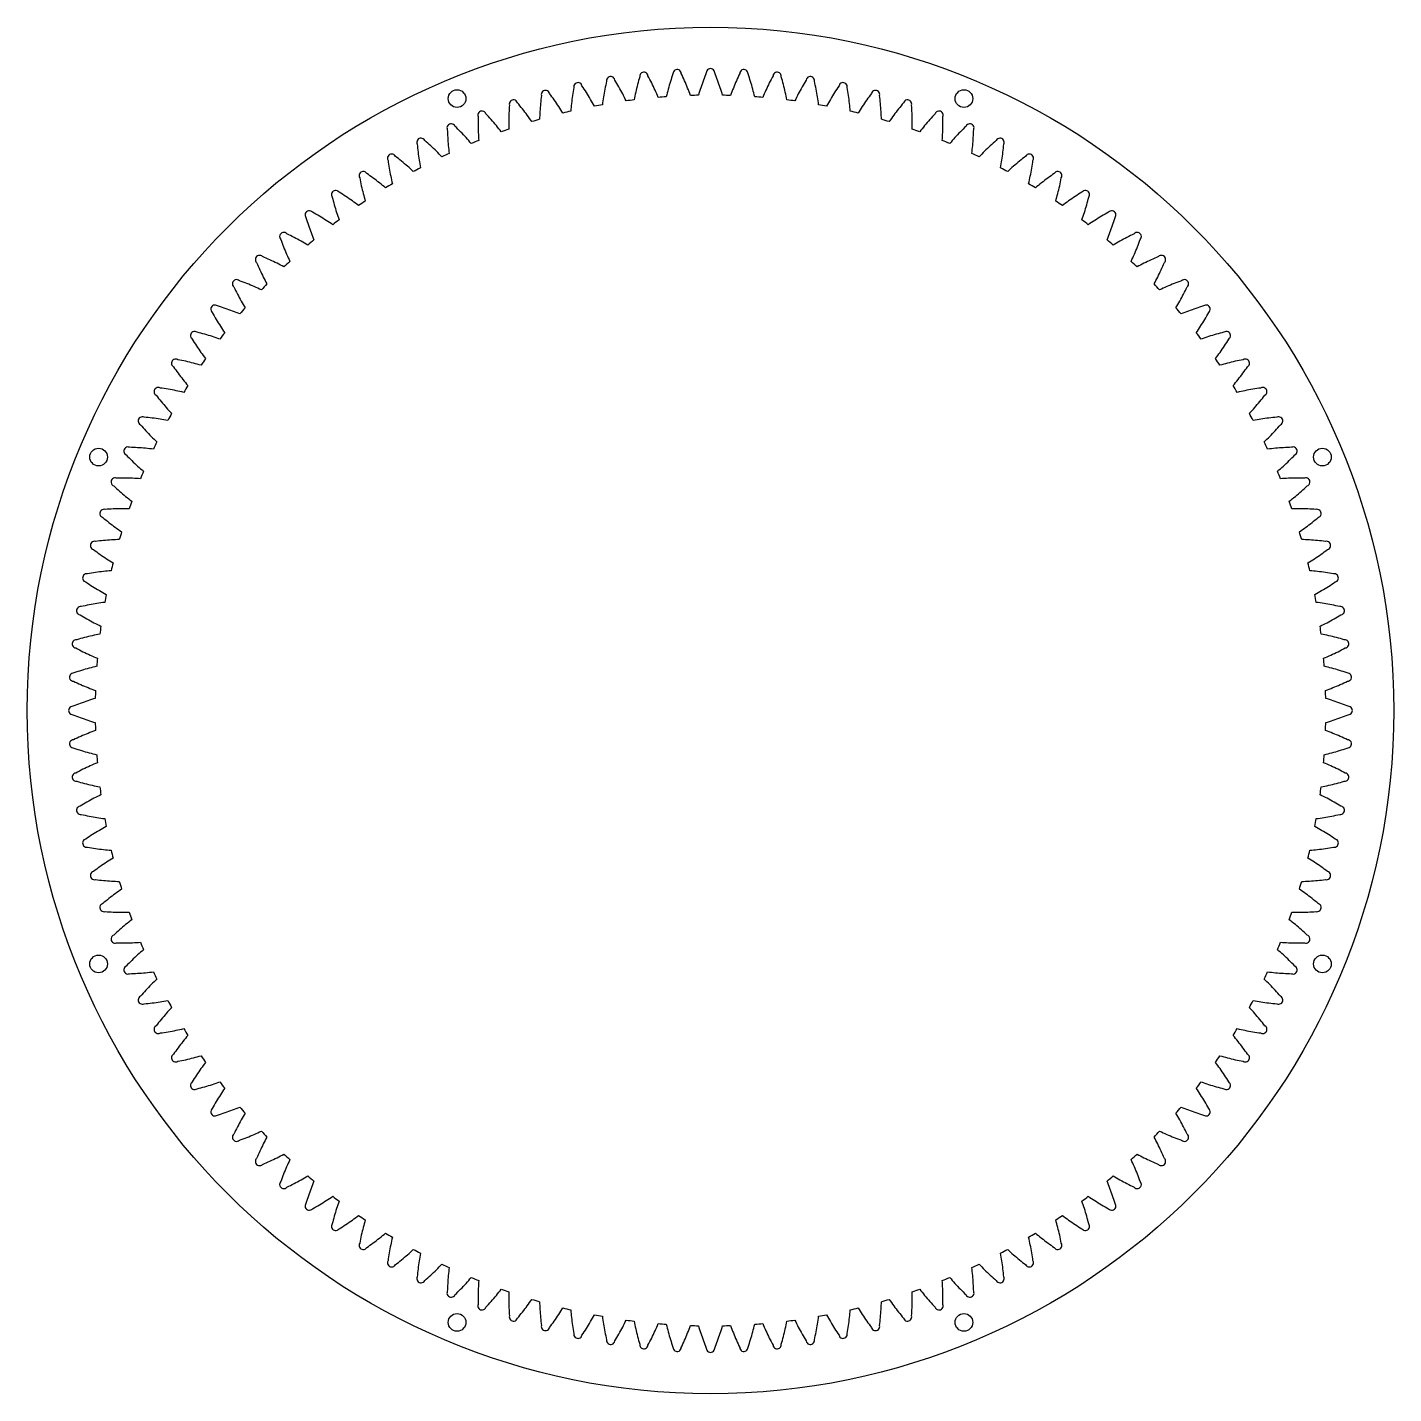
# Model space of a CAD drawing. Header units: millimetres. Extents: x -131 to 131, y -131 to 131.
import ezdxf

# ---------------------------------------------------------------- set-up
doc = ezdxf.new("R2010")
doc.units = ezdxf.units.MM

msp = doc.modelspace()

# ---------------------------------------------------------------- linework, layer by layer
at = {"layer": 'CUT'}
msp.add_lwpolyline([(117.9774, -2.3106), (118.3361, -2.2056), (118.6948, -2.0966), (119.0534, -1.9835), (119.412, -1.8666), (119.7705, -1.7459), (120.129, -1.6215), (120.4873, -1.4934), (120.8455, -1.3617), (121.2037, -1.2265), (121.5617, -1.0877), (121.9195, -0.9456), (122.2772, -0.8), (122.4843, -0.7727), (122.6772, -0.6928), (122.8429, -0.5657), (122.97, -0.4), (123.05, -0.2071), (123.0772, 0), (123.05, 0.2071), (122.97, 0.4), (122.8429, 0.5657), (122.6772, 0.6928), (122.4843, 0.7727), (122.2772, 0.8), (121.9195, 0.9456), (121.5617, 1.0877), (121.2037, 1.2265), (120.8455, 1.3617), (120.4873, 1.4934), (120.129, 1.6215), (119.7705, 1.7459), (119.412, 1.8666), (119.0534, 1.9835), (118.6948, 2.0966), (118.3361, 2.2056), (117.9774, 2.3106), (117.9691, 2.6998), (117.9596, 3.0889), (117.9487, 3.478), (117.9366, 3.867), (118.2894, 3.9906), (118.6418, 4.1183), (118.9941, 4.25), (119.3461, 4.3855), (119.6978, 4.5248), (120.0492, 4.6678), (120.4003, 4.8145), (120.7512, 4.9647), (121.1017, 5.1185), (121.452, 5.2758), (121.8019, 5.4365), (122.1515, 5.6006), (122.3568, 5.6386), (122.5453, 5.7286), (122.7041, 5.8642), (122.8224, 6.0363), (122.8922, 6.2332), (122.9085, 6.4414), (122.8705, 6.6467), (122.7806, 6.8352), (122.6449, 6.994), (122.4728, 7.1123), (122.276, 7.182), (122.0678, 7.1984), (121.7029, 7.325), (121.3381, 7.4483), (120.9734, 7.5681), (120.6087, 7.6844), (120.244, 7.7972), (119.8795, 7.9063), (119.515, 8.0118), (119.1507, 8.1136), (118.7865, 8.2116), (118.4224, 8.3057), (118.0585, 8.3958), (117.6948, 8.4819), (117.6661, 8.8701), (117.6362, 9.2582), (117.6051, 9.6461), (117.5726, 10.034), (117.9184, 10.1759), (118.2637, 10.3219), (118.6086, 10.4718), (118.953, 10.6256), (119.2969, 10.7831), (119.6404, 10.9443), (119.9834, 11.1091), (120.3259, 11.2776), (120.6679, 11.4495), (121.0094, 11.6249), (121.3505, 11.8037), (121.691, 11.9858), (121.8941, 12.0346), (122.0776, 12.1342), (122.2291, 12.278), (122.3382, 12.4561), (122.3975, 12.6563), (122.403, 12.8651), (122.3542, 13.0681), (122.2546, 13.2517), (122.1108, 13.4032), (121.9328, 13.5123), (121.7325, 13.5716), (121.5237, 13.5771), (121.1528, 13.6844), (120.782, 13.7884), (120.4115, 13.889), (120.0412, 13.986), (119.6712, 14.0796), (119.3014, 14.1695), (118.9319, 14.2558), (118.5628, 14.3384), (118.1939, 14.4171), (117.8254, 14.4921), (117.4573, 14.563), (117.0896, 14.63), (117.0407, 15.0161), (116.9905, 15.4021), (116.9391, 15.7879), (116.8863, 16.1735), (117.2242, 16.3334), (117.5614, 16.4972), (117.898, 16.6649), (118.2339, 16.8365), (118.5691, 17.0118), (118.9036, 17.1908), (119.2375, 17.3734), (119.5708, 17.5595), (119.9033, 17.7491), (120.2352, 17.9421), (120.5664, 18.1385), (120.8969, 18.3382), (121.0972, 18.3975), (121.2752, 18.5067), (121.419, 18.6581), (121.5186, 18.8417), (121.5674, 19.0447), (121.5619, 19.2535), (121.5026, 19.4538), (121.3935, 19.6318), (121.242, 19.7756), (121.0585, 19.8752), (120.8554, 19.924), (120.6466, 19.9185), (120.2706, 20.0063), (119.8949, 20.0908), (119.5196, 20.1718), (119.1447, 20.2493), (118.7703, 20.3234), (118.3963, 20.3938), (118.0228, 20.4607), (117.6499, 20.5238), (117.2774, 20.5832), (116.9055, 20.6387), (116.5341, 20.6903), (116.1634, 20.7379), (116.0944, 21.121), (116.0241, 21.5038), (115.9525, 21.8864), (115.8797, 22.2687), (116.2087, 22.446), (116.5369, 22.6273), (116.8642, 22.8124), (117.1907, 23.0013), (117.5163, 23.1939), (117.841, 23.3902), (118.1649, 23.59), (118.4879, 23.7933), (118.8101, 24), (119.1314, 24.2101), (119.4519, 24.4236), (119.7715, 24.6403), (119.9684, 24.7101), (120.1405, 24.8283), (120.2761, 24.9872), (120.366, 25.1756), (120.4041, 25.381), (120.3877, 25.5892), (120.318, 25.7861), (120.1997, 25.9582), (120.0409, 26.0938), (119.8524, 26.1837), (119.647, 26.2218), (119.4388, 26.2054), (119.0587, 26.2734), (118.6791, 26.3381), (118.3001, 26.3993), (117.9217, 26.4571), (117.5439, 26.5115), (117.1667, 26.5623), (116.7903, 26.6095), (116.4145, 26.653), (116.0394, 26.6928), (115.6651, 26.7288), (115.2916, 26.7609), (114.9189, 26.789), (114.8299, 27.1679), (114.7397, 27.5466), (114.6482, 27.9249), (114.5554, 28.3029), (114.8748, 28.4972), (115.193, 28.6953), (115.5102, 28.8974), (115.8263, 29.1031), (116.1413, 29.3125), (116.4553, 29.5254), (116.7683, 29.7419), (117.0803, 29.9618), (117.3912, 30.1851), (117.7011, 30.4118), (118.0099, 30.6417), (118.3178, 30.8749), (118.5107, 30.9549), (118.6764, 31.082), (118.8035, 31.2477), (118.8835, 31.4406), (118.9107, 31.6477), (118.8835, 31.8547), (118.8035, 32.0477), (118.6764, 32.2134), (118.5107, 32.3405), (118.3178, 32.4204), (118.1107, 32.4477), (117.9037, 32.4204), (117.5205, 32.4684), (117.138, 32.5131), (116.7563, 32.5545), (116.3754, 32.5924), (115.9953, 32.6269), (115.616, 32.6579), (115.2376, 32.6853), (114.86, 32.7091), (114.4834, 32.7292), (114.1077, 32.7456), (113.733, 32.7581), (113.3594, 32.7667), (113.2507, 33.1404), (113.1407, 33.5138), (113.0296, 33.8868), (112.9172, 34.2595), (113.2259, 34.4702), (113.5333, 34.6848), (113.8395, 34.9031), (114.1444, 35.1251), (114.4481, 35.3507), (114.7505, 35.5798), (115.0517, 35.8123), (115.3517, 36.0483), (115.6505, 36.2876), (115.9481, 36.5301), (116.2445, 36.7759), (116.5398, 37.0249), (116.7282, 37.1148), (116.8871, 37.2504), (117.0053, 37.4225), (117.0751, 37.6194), (117.0914, 37.8276), (117.0534, 38.0329), (116.9635, 38.2214), (116.8278, 38.3803), (116.6557, 38.4985), (116.4589, 38.5683), (116.2507, 38.5846), (116.0453, 38.5466), (115.6601, 38.5745), (115.2759, 38.5991), (114.8925, 38.6204), (114.5102, 38.6384), (114.1288, 38.6529), (113.7484, 38.664), (113.369, 38.6716), (112.9908, 38.6756), (112.6136, 38.676), (112.2376, 38.6727), (111.8627, 38.6655), (111.4891, 38.6546), (111.361, 39.0221), (111.2317, 39.3892), (111.1012, 39.7559), (110.9694, 40.1221), (111.2667, 40.3487), (111.5625, 40.5791), (111.8568, 40.8131), (112.1497, 41.0508), (112.4411, 41.292), (112.7311, 41.5366), (113.0198, 41.7846), (113.307, 42.0359), (113.5929, 42.2905), (113.8774, 42.5483), (114.1605, 42.8093), (114.4423, 43.0734), (114.6258, 43.173), (114.7773, 43.3168), (114.8864, 43.4948), (114.9458, 43.6951), (114.9512, 43.9039), (114.9025, 44.1069), (114.8028, 44.2905), (114.6591, 44.4419), (114.481, 44.5511), (114.2808, 44.6104), (114.072, 44.6159), (113.8689, 44.5671), (113.4828, 44.5748), (113.0978, 44.5793), (112.7138, 44.5805), (112.331, 44.5784), (111.9494, 44.573), (111.569, 44.5642), (111.1897, 44.5519), (110.8118, 44.5361), (110.4351, 44.5167), (110.0598, 44.4937), (109.6858, 44.467), (109.3133, 44.4365), (109.1661, 44.7968), (109.0178, 45.1566), (108.8682, 45.516), (108.7175, 45.8748), (109.0025, 46.1167), (109.2858, 46.3622), (109.5675, 46.6113), (109.8475, 46.864), (110.126, 47.1201), (110.4028, 47.3796), (110.6781, 47.6423), (110.9518, 47.9083), (111.2239, 48.1775), (111.4945, 48.4499), (111.7636, 48.7253), (112.0312, 49.0038), (112.2092, 49.1129), (112.353, 49.2644), (112.4527, 49.4479), (112.5014, 49.651), (112.4959, 49.8598), (112.4366, 50.06), (112.3275, 50.2381), (112.176, 50.3818), (111.9925, 50.4815), (111.7894, 50.5302), (111.5806, 50.5248), (111.3804, 50.4655), (110.9944, 50.4529), (110.6097, 50.4373), (110.2262, 50.4184), (109.844, 50.3963), (109.4632, 50.3709), (109.0838, 50.3422), (108.7057, 50.31), (108.3291, 50.2745), (107.9539, 50.2354), (107.5803, 50.1928), (107.2083, 50.1466), (106.8379, 50.0966), (106.672, 50.4487), (106.5051, 50.8003), (106.3369, 51.1513), (106.1676, 51.5018), (106.4396, 51.7582), (106.7097, 52.0183), (106.9779, 52.2818), (107.2443, 52.5487), (107.509, 52.8191), (107.7718, 53.0927), (108.033, 53.3695), (108.2924, 53.6494), (108.5501, 53.9325), (108.8061, 54.2187), (109.0604, 54.5078), (109.313, 54.7999), (109.4851, 54.9182), (109.6207, 55.077), (109.7106, 55.2655), (109.7487, 55.4708), (109.7323, 55.679), (109.6626, 55.8759), (109.5443, 56.048), (109.3855, 56.1836), (109.197, 56.2735), (108.9917, 56.3116), (108.7835, 56.2952), (108.5866, 56.2255), (108.2018, 56.1928), (107.8184, 56.157), (107.4365, 56.1181), (107.056, 56.076), (106.677, 56.0307), (106.2996, 55.9822), (105.9237, 55.9303), (105.5495, 55.8751), (105.1769, 55.8165), (104.806, 55.7544), (104.4369, 55.6887), (104.0696, 55.6194), (103.8856, 55.9624), (103.7004, 56.3047), (103.5141, 56.6465), (103.3267, 56.9876), (103.5849, 57.2579), (103.841, 57.5317), (104.0951, 57.8089), (104.3472, 58.0895), (104.5973, 58.3733), (104.8455, 58.6602), (105.0918, 58.9503), (105.3362, 59.2435), (105.5787, 59.5397), (105.8194, 59.8388), (106.0582, 60.1409), (106.2952, 60.4458), (106.4609, 60.5729), (106.588, 60.7386), (106.6679, 60.9315), (106.6952, 61.1386), (106.6679, 61.3457), (106.588, 61.5386), (106.4609, 61.7043), (106.2952, 61.8314), (106.1022, 61.9113), (105.8952, 61.9386), (105.6881, 61.9113), (105.4952, 61.8314), (105.1126, 61.7786), (104.7316, 61.7228), (104.3522, 61.664), (103.9745, 61.602), (103.5984, 61.537), (103.224, 61.4687), (102.8514, 61.3973), (102.4805, 61.3226), (102.1115, 61.2445), (101.7444, 61.1631), (101.3793, 61.0782), (101.0161, 60.9898), (100.8144, 61.3226), (100.6115, 61.6548), (100.4076, 61.9864), (100.2026, 62.3172), (100.4463, 62.6007), (100.6877, 62.8875), (100.9269, 63.1776), (101.164, 63.471), (101.3989, 63.7675), (101.6318, 64.067), (101.8625, 64.3696), (102.0912, 64.6752), (102.3179, 64.9836), (102.5426, 65.295), (102.7653, 65.6091), (102.986, 65.926), (103.1448, 66.0616), (103.2631, 66.2337), (103.3328, 66.4306), (103.3492, 66.6388), (103.3111, 66.8442), (103.2212, 67.0327), (103.0856, 67.1915), (102.9135, 67.3097), (102.7166, 67.3795), (102.5084, 67.3958), (102.3031, 67.3578), (102.1146, 67.2679), (101.7353, 67.1951), (101.3578, 67.1195), (100.982, 67.0408), (100.608, 66.9592), (100.2358, 66.8746), (99.8655, 66.7868), (99.4971, 66.696), (99.1307, 66.6019), (98.7663, 66.5047), (98.404, 66.4041), (98.0437, 66.3003), (97.6857, 66.1929), (97.4668, 66.5148), (97.2469, 66.8359), (97.0259, 67.1563), (96.8039, 67.476), (97.0324, 67.7718), (97.2584, 68.0709), (97.4821, 68.3731), (97.7035, 68.6785), (97.9226, 68.9869), (98.1395, 69.2982), (98.3541, 69.6125), (98.5665, 69.9296), (98.7767, 70.2495), (98.9848, 70.5722), (99.1907, 70.8975), (99.3946, 71.2255), (99.5461, 71.3693), (99.6552, 71.5474), (99.7145, 71.7476), (99.72, 71.9564), (99.6712, 72.1594), (99.5716, 72.343), (99.4278, 72.4945), (99.2497, 72.6036), (99.0495, 72.6629), (98.8407, 72.6684), (98.6376, 72.6196), (98.4541, 72.52), (98.0792, 72.4275), (97.7061, 72.3321), (97.3349, 72.234), (96.9657, 72.1329), (96.5985, 72.0288), (96.2333, 71.9218), (95.8702, 71.8118), (95.5092, 71.6988), (95.1504, 71.5826), (94.7938, 71.4632), (94.4395, 71.3406), (94.0875, 71.2147), (93.8521, 71.5247), (93.6157, 71.8338), (93.3782, 72.1422), (93.1398, 72.4499), (93.3525, 72.7572), (93.5626, 73.0677), (93.7702, 73.3813), (93.9753, 73.6978), (94.1779, 74.0172), (94.3782, 74.3395), (94.5761, 74.6645), (94.7716, 74.9923), (94.9648, 75.3228), (95.1557, 75.6559), (95.3443, 75.9916), (95.5307, 76.3298), (95.6745, 76.4813), (95.7741, 76.6648), (95.8229, 76.8679), (95.8174, 77.0767), (95.7581, 77.2769), (95.649, 77.455), (95.4975, 77.5988), (95.3139, 77.6984), (95.1109, 77.7472), (94.9021, 77.7417), (94.7019, 77.6824), (94.5238, 77.5733), (94.1542, 77.4613), (93.7866, 77.3466), (93.4211, 77.2291), (93.0577, 77.1088), (92.6964, 76.9857), (92.3373, 76.8597), (91.9804, 76.7309), (91.6259, 76.5991), (91.2736, 76.4642), (90.9238, 76.3264), (90.5764, 76.1854), (90.2315, 76.0413), (89.9802, 76.3385), (89.7279, 76.6349), (89.4746, 76.9304), (89.2204, 77.2251), (89.4167, 77.5432), (89.6103, 77.8643), (89.8012, 78.1882), (89.9894, 78.5151), (90.1751, 78.8447), (90.3582, 79.177), (90.5388, 79.5119), (90.7169, 79.8495), (90.8925, 80.1896), (91.0658, 80.5323), (91.2366, 80.8774), (91.405, 81.2249), (91.5406, 81.3837), (91.6305, 81.5722), (91.6686, 81.7776), (91.6522, 81.9858), (91.5825, 82.1826), (91.4642, 82.3547), (91.3054, 82.4904), (91.1169, 82.5803), (90.9115, 82.6183), (90.7033, 82.6019), (90.5065, 82.5322), (90.3344, 82.4139), (89.9711, 82.2828), (89.6101, 82.149), (89.2512, 82.0125), (88.8946, 81.8734), (88.5402, 81.7316), (88.1882, 81.587), (87.8386, 81.4396), (87.4914, 81.2894), (87.1467, 81.1363), (86.8045, 80.9804), (86.465, 80.8214), (86.1282, 80.6594), (85.8616, 80.9431), (85.5942, 81.2258), (85.3258, 81.5077), (85.0565, 81.7887), (85.2359, 82.1166), (85.4124, 82.4474), (85.5861, 82.7809), (85.757, 83.1171), (85.9251, 83.456), (86.0906, 83.7974), (86.2534, 84.1414), (86.4136, 84.4878), (86.5712, 84.8367), (86.7262, 85.1879), (86.8787, 85.5415), (87.0287, 85.8974), (87.1559, 86.063), (87.2358, 86.256), (87.263, 86.463), (87.2358, 86.6701), (87.1559, 86.863), (87.0287, 87.0287), (86.863, 87.1559), (86.6701, 87.2358), (86.463, 87.263), (86.256, 87.2358), (86.063, 87.1559), (85.8974, 87.0287), (85.5415, 86.8787), (85.1879, 86.7262), (84.8367, 86.5712), (84.4878, 86.4136), (84.1414, 86.2534), (83.7974, 86.0906), (83.456, 85.9251), (83.1171, 85.757), (82.7809, 85.5861), (82.4474, 85.4124), (82.1166, 85.2359), (81.7887, 85.0565), (81.5077, 85.3258), (81.2258, 85.5942), (80.9431, 85.8616), (80.6594, 86.1282), (80.8214, 86.465), (80.9804, 86.8045), (81.1363, 87.1467), (81.2894, 87.4914), (81.4396, 87.8386), (81.587, 88.1882), (81.7316, 88.5402), (81.8734, 88.8946), (82.0125, 89.2512), (82.149, 89.6101), (82.2828, 89.9711), (82.4139, 90.3344), (82.5322, 90.5065), (82.6019, 90.7033), (82.6183, 90.9115), (82.5803, 91.1169), (82.4904, 91.3054), (82.3547, 91.4642), (82.1826, 91.5825), (81.9858, 91.6522), (81.7776, 91.6686), (81.5722, 91.6305), (81.3837, 91.5406), (81.2249, 91.405), (80.8774, 91.2366), (80.5323, 91.0658), (80.1896, 90.8925), (79.8495, 90.7169), (79.5119, 90.5388), (79.177, 90.3582), (78.8447, 90.1751), (78.5151, 89.9894), (78.1882, 89.8012), (77.8643, 89.6103), (77.5432, 89.4167), (77.2251, 89.2204), (76.9304, 89.4746), (76.6349, 89.7279), (76.3385, 89.9802), (76.0413, 90.2315), (76.1854, 90.5764), (76.3264, 90.9238), (76.4642, 91.2736), (76.5991, 91.6259), (76.7309, 91.9804), (76.8597, 92.3373), (76.9857, 92.6964), (77.1088, 93.0577), (77.2291, 93.4211), (77.3466, 93.7866), (77.4613, 94.1542), (77.5733, 94.5238), (77.6824, 94.7019), (77.7417, 94.9021), (77.7472, 95.1109), (77.6984, 95.3139), (77.5988, 95.4975), (77.455, 95.649), (77.2769, 95.7581), (77.0767, 95.8174), (76.8679, 95.8229), (76.6648, 95.7741), (76.4813, 95.6745), (76.3298, 95.5307), (75.9916, 95.3443), (75.6559, 95.1557), (75.3228, 94.9648), (74.9923, 94.7716), (74.6645, 94.5761), (74.3395, 94.3782), (74.0172, 94.1779), (73.6978, 93.9753), (73.3813, 93.7702), (73.0677, 93.5626), (72.7572, 93.3525), (72.4499, 93.1398), (72.1422, 93.3782), (71.8338, 93.6157), (71.5247, 93.8521), (71.2147, 94.0875), (71.3406, 94.4395), (71.4632, 94.7938), (71.5826, 95.1504), (71.6988, 95.5092), (71.8118, 95.8702), (71.9218, 96.2333), (72.0288, 96.5985), (72.1329, 96.9657), (72.234, 97.3349), (72.3321, 97.7061), (72.4275, 98.0792), (72.52, 98.4541), (72.6196, 98.6376), (72.6684, 98.8407), (72.6629, 99.0495), (72.6036, 99.2497), (72.4945, 99.4278), (72.343, 99.5716), (72.1594, 99.6712), (71.9564, 99.72), (71.7476, 99.7145), (71.5474, 99.6552), (71.3693, 99.5461), (71.2255, 99.3946), (70.8975, 99.1907), (70.5722, 98.9848), (70.2495, 98.7767), (69.9296, 98.5665), (69.6125, 98.3541), (69.2982, 98.1395), (68.9869, 97.9226), (68.6785, 97.7035), (68.3731, 97.4821), (68.0709, 97.2584), (67.7718, 97.0324), (67.476, 96.8039), (67.1563, 97.0259), (66.8359, 97.2469), (66.5148, 97.4668), (66.1929, 97.6857), (66.3003, 98.0437), (66.4041, 98.404), (66.5047, 98.7663), (66.6019, 99.1307), (66.696, 99.4971), (66.7868, 99.8655), (66.8746, 100.2358), (66.9592, 100.608), (67.0408, 100.982), (67.1195, 101.3578), (67.1951, 101.7353), (67.2679, 102.1146), (67.3578, 102.3031), (67.3958, 102.5084), (67.3795, 102.7166), (67.3097, 102.9135), (67.1915, 103.0856), (67.0327, 103.2212), (66.8442, 103.3111), (66.6388, 103.3492), (66.4306, 103.3328), (66.2337, 103.2631), (66.0616, 103.1448), (65.926, 102.986), (65.6091, 102.7653), (65.295, 102.5426), (64.9836, 102.3179), (64.6752, 102.0912), (64.3696, 101.8625), (64.067, 101.6318), (63.7675, 101.3989), (63.471, 101.164), (63.1776, 100.9269), (62.8875, 100.6877), (62.6007, 100.4463), (62.3172, 100.2026), (61.9864, 100.4076), (61.6548, 100.6115), (61.3226, 100.8144), (60.9898, 101.0161), (61.0782, 101.3793), (61.1631, 101.7444), (61.2445, 102.1115), (61.3226, 102.4805), (61.3973, 102.8514), (61.4687, 103.224), (61.537, 103.5984), (61.602, 103.9745), (61.664, 104.3522), (61.7228, 104.7316), (61.7786, 105.1126), (61.8314, 105.4952), (61.9113, 105.6881), (61.9386, 105.8952), (61.9113, 106.1022), (61.8314, 106.2952), (61.7043, 106.4609), (61.5386, 106.588), (61.3457, 106.6679), (61.1386, 106.6952), (60.9315, 106.6679), (60.7386, 106.588), (60.5729, 106.4609), (60.4458, 106.2952), (60.1409, 106.0582), (59.8388, 105.8194), (59.5397, 105.5787), (59.2435, 105.3362), (58.9503, 105.0918), (58.6602, 104.8455), (58.3733, 104.5973), (58.0895, 104.3472), (57.8089, 104.0951), (57.5317, 103.841), (57.2579, 103.5849), (56.9876, 103.3267), (56.6465, 103.5141), (56.3047, 103.7004), (55.9624, 103.8856), (55.6194, 104.0696), (55.6887, 104.4369), (55.7544, 104.806), (55.8165, 105.1769), (55.8751, 105.5495), (55.9303, 105.9237), (55.9822, 106.2996), (56.0307, 106.677), (56.076, 107.056), (56.1181, 107.4365), (56.157, 107.8184), (56.1928, 108.2018), (56.2255, 108.5866), (56.2952, 108.7835), (56.3116, 108.9917), (56.2735, 109.197), (56.1836, 109.3855), (56.048, 109.5443), (55.8759, 109.6626), (55.679, 109.7323), (55.4708, 109.7487), (55.2655, 109.7106), (55.077, 109.6207), (54.9182, 109.4851), (54.7999, 109.313), (54.5078, 109.0604), (54.2187, 108.8061), (53.9325, 108.5501), (53.6494, 108.2924), (53.3695, 108.033), (53.0927, 107.7718), (52.8191, 107.509), (52.5487, 107.2443), (52.2818, 106.9779), (52.0183, 106.7097), (51.7582, 106.4396), (51.5018, 106.1676), (51.1513, 106.3369), (50.8003, 106.5051), (50.4487, 106.672), (50.0966, 106.8379), (50.1466, 107.2083), (50.1928, 107.5803), (50.2354, 107.9539), (50.2745, 108.3291), (50.31, 108.7057), (50.3422, 109.0838), (50.3709, 109.4632), (50.3963, 109.844), (50.4184, 110.2262), (50.4373, 110.6097), (50.4529, 110.9944), (50.4655, 111.3804), (50.5248, 111.5806), (50.5302, 111.7894), (50.4815, 111.9925), (50.3818, 112.176), (50.2381, 112.3275), (50.06, 112.4366), (49.8598, 112.4959), (49.651, 112.5014), (49.4479, 112.4527), (49.2644, 112.353), (49.1129, 112.2092), (49.0038, 112.0312), (48.7253, 111.7636), (48.4499, 111.4945), (48.1775, 111.2239), (47.9083, 110.9518), (47.6423, 110.6781), (47.3796, 110.4028), (47.1201, 110.126), (46.864, 109.8475), (46.6113, 109.5675), (46.3622, 109.2858), (46.1167, 109.0025), (45.8748, 108.7175), (45.516, 108.8682), (45.1566, 109.0178), (44.7968, 109.1661), (44.4365, 109.3133), (44.467, 109.6858), (44.4937, 110.0598), (44.5167, 110.4351), (44.5361, 110.8118), (44.5519, 111.1897), (44.5642, 111.569), (44.573, 111.9494), (44.5784, 112.331), (44.5805, 112.7138), (44.5793, 113.0978), (44.5748, 113.4828), (44.5671, 113.8689), (44.6159, 114.072), (44.6104, 114.2808), (44.5511, 114.481), (44.4419, 114.6591), (44.2905, 114.8028), (44.1069, 114.9025), (43.9039, 114.9512), (43.6951, 114.9458), (43.4948, 114.8864), (43.3168, 114.7773), (43.173, 114.6258), (43.0734, 114.4423), (42.8093, 114.1605), (42.5483, 113.8774), (42.2905, 113.5929), (42.0359, 113.307), (41.7846, 113.0198), (41.5366, 112.7311), (41.292, 112.4411), (41.0508, 112.1497), (40.8131, 111.8568), (40.5791, 111.5625), (40.3487, 111.2667), (40.1221, 110.9694), (39.7559, 111.1012), (39.3892, 111.2317), (39.0221, 111.361), (38.6546, 111.4891), (38.6655, 111.8627), (38.6727, 112.2376), (38.676, 112.6136), (38.6756, 112.9908), (38.6716, 113.369), (38.664, 113.7484), (38.6529, 114.1288), (38.6384, 114.5102), (38.6204, 114.8925), (38.5991, 115.2759), (38.5745, 115.6601), (38.5466, 116.0453), (38.5846, 116.2507), (38.5683, 116.4589), (38.4985, 116.6557), (38.3803, 116.8278), (38.2214, 116.9635), (38.0329, 117.0534), (37.8276, 117.0914), (37.6194, 117.0751), (37.4225, 117.0053), (37.2504, 116.8871), (37.1148, 116.7282), (37.0249, 116.5398), (36.7759, 116.2445), (36.5301, 115.9481), (36.2876, 115.6505), (36.0483, 115.3517), (35.8123, 115.0517), (35.5798, 114.7505), (35.3507, 114.4481), (35.1251, 114.1444), (34.9031, 113.8395), (34.6848, 113.5333), (34.4702, 113.2259), (34.2595, 112.9172), (33.8868, 113.0296), (33.5138, 113.1407), (33.1404, 113.2507), (32.7667, 113.3594), (32.7581, 113.733), (32.7456, 114.1077), (32.7292, 114.4834), (32.7091, 114.86), (32.6853, 115.2376), (32.6579, 115.616), (32.6269, 115.9953), (32.5924, 116.3754), (32.5545, 116.7563), (32.5131, 117.138), (32.4684, 117.5205), (32.4204, 117.9037), (32.4477, 118.1107), (32.4204, 118.3178), (32.3405, 118.5107), (32.2134, 118.6764), (32.0477, 118.8035), (31.8547, 118.8835), (31.6477, 118.9107), (31.4406, 118.8835), (31.2477, 118.8035), (31.082, 118.6764), (30.9549, 118.5107), (30.8749, 118.3178), (30.6417, 118.0099), (30.4118, 117.7011), (30.1851, 117.3912), (29.9618, 117.0803), (29.7419, 116.7683), (29.5254, 116.4553), (29.3125, 116.1413), (29.1031, 115.8263), (28.8974, 115.5102), (28.6953, 115.193), (28.4972, 114.8748), (28.3029, 114.5554), (27.9249, 114.6482), (27.5466, 114.7397), (27.1679, 114.8299), (26.789, 114.9189), (26.7609, 115.2916), (26.7288, 115.6651), (26.6928, 116.0394), (26.653, 116.4145), (26.6095, 116.7903), (26.5623, 117.1667), (26.5115, 117.5439), (26.4571, 117.9217), (26.3993, 118.3001), (26.3381, 118.6791), (26.2734, 119.0587), (26.2054, 119.4388), (26.2218, 119.647), (26.1837, 119.8524), (26.0938, 120.0409), (25.9582, 120.1997), (25.7861, 120.318), (25.5892, 120.3877), (25.381, 120.4041), (25.1756, 120.366), (24.9872, 120.2761), (24.8283, 120.1405), (24.7101, 119.9684), (24.6403, 119.7715), (24.4236, 119.4519), (24.2101, 119.1314), (24, 118.8101), (23.7933, 118.4879), (23.59, 118.1649), (23.3902, 117.841), (23.1939, 117.5163), (23.0013, 117.1907), (22.8124, 116.8642), (22.6273, 116.5369), (22.446, 116.2087), (22.2687, 115.8797), (21.8864, 115.9525), (21.5038, 116.0241), (21.121, 116.0944), (20.7379, 116.1634), (20.6903, 116.5341), (20.6387, 116.9055), (20.5832, 117.2774), (20.5238, 117.6499), (20.4607, 118.0228), (20.3938, 118.3963), (20.3234, 118.7703), (20.2493, 119.1447), (20.1718, 119.5196), (20.0908, 119.8949), (20.0063, 120.2706), (19.9185, 120.6466), (19.924, 120.8554), (19.8752, 121.0585), (19.7756, 121.242), (19.6318, 121.3935), (19.4538, 121.5026), (19.2535, 121.5619), (19.0447, 121.5674), (18.8417, 121.5186), (18.6581, 121.419), (18.5067, 121.2752), (18.3975, 121.0972), (18.3382, 120.8969), (18.1385, 120.5664), (17.9421, 120.2352), (17.7491, 119.9033), (17.5595, 119.5708), (17.3734, 119.2375), (17.1908, 118.9036), (17.0118, 118.5691), (16.8365, 118.2339), (16.6649, 117.898), (16.4972, 117.5614), (16.3334, 117.2242), (16.1735, 116.8863), (15.7879, 116.9391), (15.4021, 116.9905), (15.0161, 117.0407), (14.63, 117.0896), (14.563, 117.4573), (14.4921, 117.8254), (14.4171, 118.1939), (14.3384, 118.5628), (14.2558, 118.9319), (14.1695, 119.3014), (14.0796, 119.6712), (13.986, 120.0412), (13.889, 120.4115), (13.7884, 120.782), (13.6844, 121.1528), (13.5771, 121.5237), (13.5716, 121.7325), (13.5123, 121.9328), (13.4032, 122.1108), (13.2517, 122.2546), (13.0681, 122.3542), (12.8651, 122.403), (12.6563, 122.3975), (12.4561, 122.3382), (12.278, 122.2291), (12.1342, 122.0776), (12.0346, 121.8941), (11.9858, 121.691), (11.8037, 121.3505), (11.6249, 121.0094), (11.4495, 120.6679), (11.2776, 120.3259), (11.1091, 119.9834), (10.9443, 119.6404), (10.7831, 119.2969), (10.6256, 118.953), (10.4718, 118.6086), (10.3219, 118.2637), (10.1759, 117.9184), (10.034, 117.5726), (9.6461, 117.6051), (9.2582, 117.6362), (8.8701, 117.6661), (8.4819, 117.6948), (8.3958, 118.0585), (8.3057, 118.4224), (8.2116, 118.7865), (8.1136, 119.1507), (8.0118, 119.515), (7.9063, 119.8795), (7.7972, 120.244), (7.6844, 120.6087), (7.5681, 120.9734), (7.4483, 121.3381), (7.325, 121.7029), (7.1984, 122.0678), (7.182, 122.276), (7.1123, 122.4728), (6.994, 122.6449), (6.8352, 122.7806), (6.6467, 122.8705), (6.4414, 122.9085), (6.2332, 122.8922), (6.0363, 122.8224), (5.8642, 122.7041), (5.7286, 122.5453), (5.6386, 122.3568), (5.6006, 122.1515), (5.4365, 121.8019), (5.2758, 121.452), (5.1185, 121.1017), (4.9647, 120.7512), (4.8145, 120.4003), (4.6678, 120.0492), (4.5248, 119.6978), (4.3855, 119.3461), (4.25, 118.9941), (4.1183, 118.6418), (3.9906, 118.2894), (3.867, 117.9366), (3.478, 117.9487), (3.0889, 117.9596), (2.6998, 117.9691), (2.3106, 117.9774), (2.2056, 118.3361), (2.0966, 118.6948), (1.9835, 119.0534), (1.8666, 119.412), (1.7459, 119.7705), (1.6215, 120.129), (1.4934, 120.4873), (1.3617, 120.8455), (1.2265, 121.2037), (1.0877, 121.5617), (0.9456, 121.9195), (0.8, 122.2772), (0.7727, 122.4843), (0.6928, 122.6772), (0.5657, 122.8429), (0.4, 122.97), (0.2071, 123.05), (0, 123.0772), (-0.2071, 123.05), (-0.4, 122.97), (-0.5657, 122.8429), (-0.6928, 122.6772), (-0.7727, 122.4843), (-0.8, 122.2772), (-0.9456, 121.9195), (-1.0877, 121.5617), (-1.2265, 121.2037), (-1.3617, 120.8455), (-1.4934, 120.4873), (-1.6215, 120.129), (-1.7459, 119.7705), (-1.8666, 119.412), (-1.9835, 119.0534), (-2.0966, 118.6948), (-2.2056, 118.3361), (-2.3106, 117.9774), (-2.6998, 117.9691), (-3.0889, 117.9596), (-3.478, 117.9487), (-3.867, 117.9366), (-3.9906, 118.2894), (-4.1183, 118.6418), (-4.25, 118.9941), (-4.3855, 119.3461), (-4.5248, 119.6978), (-4.6678, 120.0492), (-4.8145, 120.4003), (-4.9647, 120.7512), (-5.1185, 121.1017), (-5.2758, 121.452), (-5.4365, 121.8019), (-5.6006, 122.1515), (-5.6386, 122.3568), (-5.7286, 122.5453), (-5.8642, 122.7041), (-6.0363, 122.8224), (-6.2332, 122.8922), (-6.4414, 122.9085), (-6.6467, 122.8705), (-6.8352, 122.7806), (-6.994, 122.6449), (-7.1123, 122.4728), (-7.182, 122.276), (-7.1984, 122.0678), (-7.325, 121.7029), (-7.4483, 121.3381), (-7.5681, 120.9734), (-7.6844, 120.6087), (-7.7972, 120.244), (-7.9063, 119.8795), (-8.0118, 119.515), (-8.1136, 119.1507), (-8.2116, 118.7865), (-8.3057, 118.4224), (-8.3958, 118.0585), (-8.4819, 117.6948), (-8.8701, 117.6661), (-9.2582, 117.6362), (-9.6461, 117.6051), (-10.034, 117.5726), (-10.1759, 117.9184), (-10.3219, 118.2637), (-10.4718, 118.6086), (-10.6256, 118.953), (-10.7831, 119.2969), (-10.9443, 119.6404), (-11.1091, 119.9834), (-11.2776, 120.3259), (-11.4495, 120.6679), (-11.6249, 121.0094), (-11.8037, 121.3505), (-11.9858, 121.691), (-12.0346, 121.8941), (-12.1342, 122.0776), (-12.278, 122.2291), (-12.4561, 122.3382), (-12.6563, 122.3975), (-12.8651, 122.403), (-13.0681, 122.3542), (-13.2517, 122.2546), (-13.4032, 122.1108), (-13.5123, 121.9328), (-13.5716, 121.7325), (-13.5771, 121.5237), (-13.6844, 121.1528), (-13.7884, 120.782), (-13.889, 120.4115), (-13.986, 120.0412), (-14.0796, 119.6712), (-14.1695, 119.3014), (-14.2558, 118.9319), (-14.3384, 118.5628), (-14.4171, 118.1939), (-14.4921, 117.8254), (-14.563, 117.4573), (-14.63, 117.0896), (-15.0161, 117.0407), (-15.4021, 116.9905), (-15.7879, 116.9391), (-16.1735, 116.8863), (-16.3334, 117.2242), (-16.4972, 117.5614), (-16.6649, 117.898), (-16.8365, 118.2339), (-17.0118, 118.5691), (-17.1908, 118.9036), (-17.3734, 119.2375), (-17.5595, 119.5708), (-17.7491, 119.9033), (-17.9421, 120.2352), (-18.1385, 120.5664), (-18.3382, 120.8969), (-18.3975, 121.0972), (-18.5067, 121.2752), (-18.6581, 121.419), (-18.8417, 121.5186), (-19.0447, 121.5674), (-19.2535, 121.5619), (-19.4538, 121.5026), (-19.6318, 121.3935), (-19.7756, 121.242), (-19.8752, 121.0585), (-19.924, 120.8554), (-19.9185, 120.6466), (-20.0063, 120.2706), (-20.0908, 119.8949), (-20.1718, 119.5196), (-20.2493, 119.1447), (-20.3234, 118.7703), (-20.3938, 118.3963), (-20.4607, 118.0228), (-20.5238, 117.6499), (-20.5832, 117.2774), (-20.6387, 116.9055), (-20.6903, 116.5341), (-20.7379, 116.1634), (-21.121, 116.0944), (-21.5038, 116.0241), (-21.8864, 115.9525), (-22.2687, 115.8797), (-22.446, 116.2087), (-22.6273, 116.5369), (-22.8124, 116.8642), (-23.0013, 117.1907), (-23.1939, 117.5163), (-23.3902, 117.841), (-23.59, 118.1649), (-23.7933, 118.4879), (-24, 118.8101), (-24.2101, 119.1314), (-24.4236, 119.4519), (-24.6403, 119.7715), (-24.7101, 119.9684), (-24.8283, 120.1405), (-24.9872, 120.2761), (-25.1756, 120.366), (-25.381, 120.4041), (-25.5892, 120.3877), (-25.7861, 120.318), (-25.9582, 120.1997), (-26.0938, 120.0409), (-26.1837, 119.8524), (-26.2218, 119.647), (-26.2054, 119.4388), (-26.2734, 119.0587), (-26.3381, 118.6791), (-26.3993, 118.3001), (-26.4571, 117.9217), (-26.5115, 117.5439), (-26.5623, 117.1667), (-26.6095, 116.7903), (-26.653, 116.4145), (-26.6928, 116.0394), (-26.7288, 115.6651), (-26.7609, 115.2916), (-26.789, 114.9189), (-27.1679, 114.8299), (-27.5466, 114.7397), (-27.9249, 114.6482), (-28.3029, 114.5554), (-28.4972, 114.8748), (-28.6953, 115.193), (-28.8974, 115.5102), (-29.1031, 115.8263), (-29.3125, 116.1413), (-29.5254, 116.4553), (-29.7419, 116.7683), (-29.9618, 117.0803), (-30.1851, 117.3912), (-30.4118, 117.7011), (-30.6417, 118.0099), (-30.8749, 118.3178), (-30.9549, 118.5107), (-31.082, 118.6764), (-31.2477, 118.8035), (-31.4406, 118.8835), (-31.6477, 118.9107), (-31.8547, 118.8835), (-32.0477, 118.8035), (-32.2134, 118.6764), (-32.3405, 118.5107), (-32.4204, 118.3178), (-32.4477, 118.1107), (-32.4204, 117.9037), (-32.4684, 117.5205), (-32.5131, 117.138), (-32.5545, 116.7563), (-32.5924, 116.3754), (-32.6269, 115.9953), (-32.6579, 115.616), (-32.6853, 115.2376), (-32.7091, 114.86), (-32.7292, 114.4834), (-32.7456, 114.1077), (-32.7581, 113.733), (-32.7667, 113.3594), (-33.1404, 113.2507), (-33.5138, 113.1407), (-33.8868, 113.0296), (-34.2595, 112.9172), (-34.4702, 113.2259), (-34.6848, 113.5333), (-34.9031, 113.8395), (-35.1251, 114.1444), (-35.3507, 114.4481), (-35.5798, 114.7505), (-35.8123, 115.0517), (-36.0483, 115.3517), (-36.2876, 115.6505), (-36.5301, 115.9481), (-36.7759, 116.2445), (-37.0249, 116.5398), (-37.1148, 116.7282), (-37.2504, 116.8871), (-37.4225, 117.0053), (-37.6194, 117.0751), (-37.8276, 117.0914), (-38.0329, 117.0534), (-38.2214, 116.9635), (-38.3803, 116.8278), (-38.4985, 116.6557), (-38.5683, 116.4589), (-38.5846, 116.2507), (-38.5466, 116.0453), (-38.5745, 115.6601), (-38.5991, 115.2759), (-38.6204, 114.8925), (-38.6384, 114.5102), (-38.6529, 114.1288), (-38.664, 113.7484), (-38.6716, 113.369), (-38.6756, 112.9908), (-38.676, 112.6136), (-38.6727, 112.2376), (-38.6655, 111.8627), (-38.6546, 111.4891), (-39.0221, 111.361), (-39.3892, 111.2317), (-39.7559, 111.1012), (-40.1221, 110.9694), (-40.3487, 111.2667), (-40.5791, 111.5625), (-40.8131, 111.8568), (-41.0508, 112.1497), (-41.292, 112.4411), (-41.5366, 112.7311), (-41.7846, 113.0198), (-42.0359, 113.307), (-42.2905, 113.5929), (-42.5483, 113.8774), (-42.8093, 114.1605), (-43.0734, 114.4423), (-43.173, 114.6258), (-43.3168, 114.7773), (-43.4948, 114.8864), (-43.6951, 114.9458), (-43.9039, 114.9512), (-44.1069, 114.9025), (-44.2905, 114.8028), (-44.4419, 114.6591), (-44.5511, 114.481), (-44.6104, 114.2808), (-44.6159, 114.072), (-44.5671, 113.8689), (-44.5748, 113.4828), (-44.5793, 113.0978), (-44.5805, 112.7138), (-44.5784, 112.331), (-44.573, 111.9494), (-44.5642, 111.569), (-44.5519, 111.1897), (-44.5361, 110.8118), (-44.5167, 110.4351), (-44.4937, 110.0598), (-44.467, 109.6858), (-44.4365, 109.3133), (-44.7968, 109.1661), (-45.1566, 109.0178), (-45.516, 108.8682), (-45.8748, 108.7175), (-46.1167, 109.0025), (-46.3622, 109.2858), (-46.6113, 109.5675), (-46.864, 109.8475), (-47.1201, 110.126), (-47.3796, 110.4028), (-47.6423, 110.6781), (-47.9083, 110.9518), (-48.1775, 111.2239), (-48.4499, 111.4945), (-48.7253, 111.7636), (-49.0038, 112.0312), (-49.1129, 112.2092), (-49.2644, 112.353), (-49.4479, 112.4527), (-49.651, 112.5014), (-49.8598, 112.4959), (-50.06, 112.4366), (-50.2381, 112.3275), (-50.3818, 112.176), (-50.4815, 111.9925), (-50.5302, 111.7894), (-50.5248, 111.5806), (-50.4655, 111.3804), (-50.4529, 110.9944), (-50.4373, 110.6097), (-50.4184, 110.2262), (-50.3963, 109.844), (-50.3709, 109.4632), (-50.3422, 109.0838), (-50.31, 108.7057), (-50.2745, 108.3291), (-50.2354, 107.9539), (-50.1928, 107.5803), (-50.1466, 107.2083), (-50.0966, 106.8379), (-50.4487, 106.672), (-50.8003, 106.5051), (-51.1513, 106.3369), (-51.5018, 106.1676), (-51.7582, 106.4396), (-52.0183, 106.7097), (-52.2818, 106.9779), (-52.5487, 107.2443), (-52.8191, 107.509), (-53.0927, 107.7718), (-53.3695, 108.033), (-53.6494, 108.2924), (-53.9325, 108.5501), (-54.2187, 108.8061), (-54.5078, 109.0604), (-54.7999, 109.313), (-54.9182, 109.4851), (-55.077, 109.6207), (-55.2655, 109.7106), (-55.4708, 109.7487), (-55.679, 109.7323), (-55.8759, 109.6626), (-56.048, 109.5443), (-56.1836, 109.3855), (-56.2735, 109.197), (-56.3116, 108.9917), (-56.2952, 108.7835), (-56.2255, 108.5866), (-56.1928, 108.2018), (-56.157, 107.8184), (-56.1181, 107.4365), (-56.076, 107.056), (-56.0307, 106.677), (-55.9822, 106.2996), (-55.9303, 105.9237), (-55.8751, 105.5495), (-55.8165, 105.1769), (-55.7544, 104.806), (-55.6887, 104.4369), (-55.6194, 104.0696), (-55.9624, 103.8856), (-56.3047, 103.7004), (-56.6465, 103.5141), (-56.9876, 103.3267), (-57.2579, 103.5849), (-57.5317, 103.841), (-57.8089, 104.0951), (-58.0895, 104.3472), (-58.3733, 104.5973), (-58.6602, 104.8455), (-58.9503, 105.0918), (-59.2435, 105.3362), (-59.5397, 105.5787), (-59.8388, 105.8194), (-60.1409, 106.0582), (-60.4458, 106.2952), (-60.5729, 106.4609), (-60.7386, 106.588), (-60.9315, 106.6679), (-61.1386, 106.6952), (-61.3457, 106.6679), (-61.5386, 106.588), (-61.7043, 106.4609), (-61.8314, 106.2952), (-61.9113, 106.1022), (-61.9386, 105.8952), (-61.9113, 105.6881), (-61.8314, 105.4952), (-61.7786, 105.1126), (-61.7228, 104.7316), (-61.664, 104.3522), (-61.602, 103.9745), (-61.537, 103.5984), (-61.4687, 103.224), (-61.3973, 102.8514), (-61.3226, 102.4805), (-61.2445, 102.1115), (-61.1631, 101.7444), (-61.0782, 101.3793), (-60.9898, 101.0161), (-61.3226, 100.8144), (-61.6548, 100.6115), (-61.9864, 100.4076), (-62.3172, 100.2026), (-62.6007, 100.4463), (-62.8875, 100.6877), (-63.1776, 100.9269), (-63.471, 101.164), (-63.7675, 101.3989), (-64.067, 101.6318), (-64.3696, 101.8625), (-64.6752, 102.0912), (-64.9836, 102.3179), (-65.295, 102.5426), (-65.6091, 102.7653), (-65.926, 102.986), (-66.0616, 103.1448), (-66.2337, 103.2631), (-66.4306, 103.3328), (-66.6388, 103.3492), (-66.8442, 103.3111), (-67.0327, 103.2212), (-67.1915, 103.0856), (-67.3097, 102.9135), (-67.3795, 102.7166), (-67.3958, 102.5084), (-67.3578, 102.3031), (-67.2679, 102.1146), (-67.1951, 101.7353), (-67.1195, 101.3578), (-67.0408, 100.982), (-66.9592, 100.608), (-66.8746, 100.2358), (-66.7868, 99.8655), (-66.696, 99.4971), (-66.6019, 99.1307), (-66.5047, 98.7663), (-66.4041, 98.404), (-66.3003, 98.0437), (-66.1929, 97.6857), (-66.5148, 97.4668), (-66.8359, 97.2469), (-67.1563, 97.0259), (-67.476, 96.8039), (-67.7718, 97.0324), (-68.0709, 97.2584), (-68.3731, 97.4821), (-68.6785, 97.7035), (-68.9869, 97.9226), (-69.2982, 98.1395), (-69.6125, 98.3541), (-69.9296, 98.5665), (-70.2495, 98.7767), (-70.5722, 98.9848), (-70.8975, 99.1907), (-71.2255, 99.3946), (-71.3693, 99.5461), (-71.5474, 99.6552), (-71.7476, 99.7145), (-71.9564, 99.72), (-72.1594, 99.6712), (-72.343, 99.5716), (-72.4945, 99.4278), (-72.6036, 99.2497), (-72.6629, 99.0495), (-72.6684, 98.8407), (-72.6196, 98.6376), (-72.52, 98.4541), (-72.4275, 98.0792), (-72.3321, 97.7061), (-72.234, 97.3349), (-72.1329, 96.9657), (-72.0288, 96.5985), (-71.9218, 96.2333), (-71.8118, 95.8702), (-71.6988, 95.5092), (-71.5826, 95.1504), (-71.4632, 94.7938), (-71.3406, 94.4395), (-71.2147, 94.0875), (-71.5247, 93.8521), (-71.8338, 93.6157), (-72.1422, 93.3782), (-72.4499, 93.1398), (-72.7572, 93.3525), (-73.0677, 93.5626), (-73.3813, 93.7702), (-73.6978, 93.9753), (-74.0172, 94.1779), (-74.3395, 94.3782), (-74.6645, 94.5761), (-74.9923, 94.7716), (-75.3228, 94.9648), (-75.6559, 95.1557), (-75.9916, 95.3443), (-76.3298, 95.5307), (-76.4813, 95.6745), (-76.6648, 95.7741), (-76.8679, 95.8229), (-77.0767, 95.8174), (-77.2769, 95.7581), (-77.455, 95.649), (-77.5988, 95.4975), (-77.6984, 95.3139), (-77.7472, 95.1109), (-77.7417, 94.9021), (-77.6824, 94.7019), (-77.5733, 94.5238), (-77.4613, 94.1542), (-77.3466, 93.7866), (-77.2291, 93.4211), (-77.1088, 93.0577), (-76.9857, 92.6964), (-76.8597, 92.3373), (-76.7309, 91.9804), (-76.5991, 91.6259), (-76.4642, 91.2736), (-76.3264, 90.9238), (-76.1854, 90.5764), (-76.0413, 90.2315), (-76.3385, 89.9802), (-76.6349, 89.7279), (-76.9304, 89.4746), (-77.2251, 89.2204), (-77.5432, 89.4167), (-77.8643, 89.6103), (-78.1882, 89.8012), (-78.5151, 89.9894), (-78.8447, 90.1751), (-79.177, 90.3582), (-79.5119, 90.5388), (-79.8495, 90.7169), (-80.1896, 90.8925), (-80.5323, 91.0658), (-80.8774, 91.2366), (-81.2249, 91.405), (-81.3837, 91.5406), (-81.5722, 91.6305), (-81.7776, 91.6686), (-81.9858, 91.6522), (-82.1826, 91.5825), (-82.3547, 91.4642), (-82.4904, 91.3054), (-82.5803, 91.1169), (-82.6183, 90.9115), (-82.6019, 90.7033), (-82.5322, 90.5065), (-82.4139, 90.3344), (-82.2828, 89.9711), (-82.149, 89.6101), (-82.0125, 89.2512), (-81.8734, 88.8946), (-81.7316, 88.5402), (-81.587, 88.1882), (-81.4396, 87.8386), (-81.2894, 87.4914), (-81.1363, 87.1467), (-80.9804, 86.8045), (-80.8214, 86.465), (-80.6594, 86.1282), (-80.9431, 85.8616), (-81.2258, 85.5942), (-81.5077, 85.3258), (-81.7887, 85.0565), (-82.1166, 85.2359), (-82.4474, 85.4124), (-82.7809, 85.5861), (-83.1171, 85.757), (-83.456, 85.9251), (-83.7974, 86.0906), (-84.1414, 86.2534), (-84.4878, 86.4136), (-84.8367, 86.5712), (-85.1879, 86.7262), (-85.5415, 86.8787), (-85.8974, 87.0287), (-86.063, 87.1559), (-86.256, 87.2358), (-86.463, 87.263), (-86.6701, 87.2358), (-86.863, 87.1559), (-87.0287, 87.0287), (-87.1559, 86.863), (-87.2358, 86.6701), (-87.263, 86.463), (-87.2358, 86.256), (-87.1559, 86.063), (-87.0287, 85.8974), (-86.8787, 85.5415), (-86.7262, 85.1879), (-86.5712, 84.8367), (-86.4136, 84.4878), (-86.2534, 84.1414), (-86.0906, 83.7974), (-85.9251, 83.456), (-85.757, 83.1171), (-85.5861, 82.7809), (-85.4124, 82.4474), (-85.2359, 82.1166), (-85.0565, 81.7887), (-85.3258, 81.5077), (-85.5942, 81.2258), (-85.8616, 80.9431), (-86.1282, 80.6594), (-86.465, 80.8214), (-86.8045, 80.9804), (-87.1467, 81.1363), (-87.4914, 81.2894), (-87.8386, 81.4396), (-88.1882, 81.587), (-88.5402, 81.7316), (-88.8946, 81.8734), (-89.2512, 82.0125), (-89.6101, 82.149), (-89.9711, 82.2828), (-90.3344, 82.4139), (-90.5065, 82.5322), (-90.7033, 82.6019), (-90.9115, 82.6183), (-91.1169, 82.5803), (-91.3054, 82.4904), (-91.4642, 82.3547), (-91.5825, 82.1826), (-91.6522, 81.9858), (-91.6686, 81.7776), (-91.6305, 81.5722), (-91.5406, 81.3837), (-91.405, 81.2249), (-91.2366, 80.8774), (-91.0658, 80.5323), (-90.8925, 80.1896), (-90.7169, 79.8495), (-90.5388, 79.5119), (-90.3582, 79.177), (-90.1751, 78.8447), (-89.9894, 78.5151), (-89.8012, 78.1882), (-89.6103, 77.8643), (-89.4167, 77.5432), (-89.2204, 77.2251), (-89.4746, 76.9304), (-89.7279, 76.6349), (-89.9802, 76.3385), (-90.2315, 76.0413), (-90.5764, 76.1854), (-90.9238, 76.3264), (-91.2736, 76.4642), (-91.6259, 76.5991), (-91.9804, 76.7309), (-92.3373, 76.8597), (-92.6964, 76.9857), (-93.0577, 77.1088), (-93.4211, 77.2291), (-93.7866, 77.3466), (-94.1542, 77.4613), (-94.5238, 77.5733), (-94.7019, 77.6824), (-94.9021, 77.7417), (-95.1109, 77.7472), (-95.3139, 77.6984), (-95.4975, 77.5988), (-95.649, 77.455), (-95.7581, 77.2769), (-95.8174, 77.0767), (-95.8229, 76.8679), (-95.7741, 76.6648), (-95.6745, 76.4813), (-95.5307, 76.3298), (-95.3443, 75.9916), (-95.1557, 75.6559), (-94.9648, 75.3228), (-94.7716, 74.9923), (-94.5761, 74.6645), (-94.3782, 74.3395), (-94.1779, 74.0172), (-93.9753, 73.6978), (-93.7702, 73.3813), (-93.5626, 73.0677), (-93.3525, 72.7572), (-93.1398, 72.4499), (-93.3782, 72.1422), (-93.6157, 71.8338), (-93.8521, 71.5247), (-94.0875, 71.2147), (-94.4395, 71.3406), (-94.7938, 71.4632), (-95.1504, 71.5826), (-95.5092, 71.6988), (-95.8702, 71.8118), (-96.2333, 71.9218), (-96.5985, 72.0288), (-96.9657, 72.1329), (-97.3349, 72.234), (-97.7061, 72.3321), (-98.0792, 72.4275), (-98.4541, 72.52), (-98.6376, 72.6196), (-98.8407, 72.6684), (-99.0495, 72.6629), (-99.2497, 72.6036), (-99.4278, 72.4945), (-99.5716, 72.343), (-99.6712, 72.1594), (-99.72, 71.9564), (-99.7145, 71.7476), (-99.6552, 71.5474), (-99.5461, 71.3693), (-99.3946, 71.2255), (-99.1907, 70.8975), (-98.9848, 70.5722), (-98.7767, 70.2495), (-98.5665, 69.9296), (-98.3541, 69.6125), (-98.1395, 69.2982), (-97.9226, 68.9869), (-97.7035, 68.6785), (-97.4821, 68.3731), (-97.2584, 68.0709), (-97.0324, 67.7718), (-96.8039, 67.476), (-97.0259, 67.1563), (-97.2469, 66.8359), (-97.4668, 66.5148), (-97.6857, 66.1929), (-98.0437, 66.3003), (-98.404, 66.4041), (-98.7663, 66.5047), (-99.1307, 66.6019), (-99.4971, 66.696), (-99.8655, 66.7868), (-100.2358, 66.8746), (-100.608, 66.9592), (-100.982, 67.0408), (-101.3578, 67.1195), (-101.7353, 67.1951), (-102.1146, 67.2679), (-102.3031, 67.3578), (-102.5084, 67.3958), (-102.7166, 67.3795), (-102.9135, 67.3097), (-103.0856, 67.1915), (-103.2212, 67.0327), (-103.3111, 66.8442), (-103.3492, 66.6388), (-103.3328, 66.4306), (-103.2631, 66.2337), (-103.1448, 66.0616), (-102.986, 65.926), (-102.7653, 65.6091), (-102.5426, 65.295), (-102.3179, 64.9836), (-102.0912, 64.6752), (-101.8625, 64.3696), (-101.6318, 64.067), (-101.3989, 63.7675), (-101.164, 63.471), (-100.9269, 63.1776), (-100.6877, 62.8875), (-100.4463, 62.6007), (-100.2026, 62.3172), (-100.4076, 61.9864), (-100.6115, 61.6548), (-100.8144, 61.3226), (-101.0161, 60.9898), (-101.3793, 61.0782), (-101.7444, 61.1631), (-102.1115, 61.2445), (-102.4805, 61.3226), (-102.8514, 61.3973), (-103.224, 61.4687), (-103.5984, 61.537), (-103.9745, 61.602), (-104.3522, 61.664), (-104.7316, 61.7228), (-105.1126, 61.7786), (-105.4952, 61.8314), (-105.6881, 61.9113), (-105.8952, 61.9386), (-106.1022, 61.9113), (-106.2952, 61.8314), (-106.4609, 61.7043), (-106.588, 61.5386), (-106.6679, 61.3457), (-106.6952, 61.1386), (-106.6679, 60.9315), (-106.588, 60.7386), (-106.4609, 60.5729), (-106.2952, 60.4458), (-106.0582, 60.1409), (-105.8194, 59.8388), (-105.5787, 59.5397), (-105.3362, 59.2435), (-105.0918, 58.9503), (-104.8455, 58.6602), (-104.5973, 58.3733), (-104.3472, 58.0895), (-104.0951, 57.8089), (-103.841, 57.5317), (-103.5849, 57.2579), (-103.3267, 56.9876), (-103.5141, 56.6465), (-103.7004, 56.3047), (-103.8856, 55.9624), (-104.0696, 55.6194), (-104.4369, 55.6887), (-104.806, 55.7544), (-105.1769, 55.8165), (-105.5495, 55.8751), (-105.9237, 55.9303), (-106.2996, 55.9822), (-106.677, 56.0307), (-107.056, 56.076), (-107.4365, 56.1181), (-107.8184, 56.157), (-108.2018, 56.1928), (-108.5866, 56.2255), (-108.7835, 56.2952), (-108.9917, 56.3116), (-109.197, 56.2735), (-109.3855, 56.1836), (-109.5443, 56.048), (-109.6626, 55.8759), (-109.7323, 55.679), (-109.7487, 55.4708), (-109.7106, 55.2655), (-109.6207, 55.077), (-109.4851, 54.9182), (-109.313, 54.7999), (-109.0604, 54.5078), (-108.8061, 54.2187), (-108.5501, 53.9325), (-108.2924, 53.6494), (-108.033, 53.3695), (-107.7718, 53.0927), (-107.509, 52.8191), (-107.2443, 52.5487), (-106.9779, 52.2818), (-106.7097, 52.0183), (-106.4396, 51.7582), (-106.1676, 51.5018), (-106.3369, 51.1513), (-106.5051, 50.8003), (-106.672, 50.4487), (-106.8379, 50.0966), (-107.2083, 50.1466), (-107.5803, 50.1928), (-107.9539, 50.2354), (-108.3291, 50.2745), (-108.7057, 50.31), (-109.0838, 50.3422), (-109.4632, 50.3709), (-109.844, 50.3963), (-110.2262, 50.4184), (-110.6097, 50.4373), (-110.9944, 50.4529), (-111.3804, 50.4655), (-111.5806, 50.5248), (-111.7894, 50.5302), (-111.9925, 50.4815), (-112.176, 50.3818), (-112.3275, 50.2381), (-112.4366, 50.06), (-112.4959, 49.8598), (-112.5014, 49.651), (-112.4527, 49.4479), (-112.353, 49.2644), (-112.2092, 49.1129), (-112.0312, 49.0038), (-111.7636, 48.7253), (-111.4945, 48.4499), (-111.2239, 48.1775), (-110.9518, 47.9083), (-110.6781, 47.6423), (-110.4028, 47.3796), (-110.126, 47.1201), (-109.8475, 46.864), (-109.5675, 46.6113), (-109.2858, 46.3622), (-109.0025, 46.1167), (-108.7175, 45.8748), (-108.8682, 45.516), (-109.0178, 45.1566), (-109.1661, 44.7968), (-109.3133, 44.4365), (-109.6858, 44.467), (-110.0598, 44.4937), (-110.4351, 44.5167), (-110.8118, 44.5361), (-111.1897, 44.5519), (-111.569, 44.5642), (-111.9494, 44.573), (-112.331, 44.5784), (-112.7138, 44.5805), (-113.0978, 44.5793), (-113.4828, 44.5748), (-113.8689, 44.5671), (-114.072, 44.6159), (-114.2808, 44.6104), (-114.481, 44.5511), (-114.6591, 44.4419), (-114.8028, 44.2905), (-114.9025, 44.1069), (-114.9512, 43.9039), (-114.9458, 43.6951), (-114.8864, 43.4948), (-114.7773, 43.3168), (-114.6258, 43.173), (-114.4423, 43.0734), (-114.1605, 42.8093), (-113.8774, 42.5483), (-113.5929, 42.2905), (-113.307, 42.0359), (-113.0198, 41.7846), (-112.7311, 41.5366), (-112.4411, 41.292), (-112.1497, 41.0508), (-111.8568, 40.8131), (-111.5625, 40.5791), (-111.2667, 40.3487), (-110.9694, 40.1221), (-111.1012, 39.7559), (-111.2317, 39.3892), (-111.361, 39.0221), (-111.4891, 38.6546), (-111.8627, 38.6655), (-112.2376, 38.6727), (-112.6136, 38.676), (-112.9908, 38.6756), (-113.369, 38.6716), (-113.7484, 38.664), (-114.1288, 38.6529), (-114.5102, 38.6384), (-114.8925, 38.6204), (-115.2759, 38.5991), (-115.6601, 38.5745), (-116.0453, 38.5466), (-116.2507, 38.5846), (-116.4589, 38.5683), (-116.6557, 38.4985), (-116.8278, 38.3803), (-116.9635, 38.2214), (-117.0534, 38.0329), (-117.0914, 37.8276), (-117.0751, 37.6194), (-117.0053, 37.4225), (-116.8871, 37.2504), (-116.7282, 37.1148), (-116.5398, 37.0249), (-116.2445, 36.7759), (-115.9481, 36.5301), (-115.6505, 36.2876), (-115.3517, 36.0483), (-115.0517, 35.8123), (-114.7505, 35.5798), (-114.4481, 35.3507), (-114.1444, 35.1251), (-113.8395, 34.9031), (-113.5333, 34.6848), (-113.2259, 34.4702), (-112.9172, 34.2595), (-113.0296, 33.8868), (-113.1407, 33.5138), (-113.2507, 33.1404), (-113.3594, 32.7667), (-113.733, 32.7581), (-114.1077, 32.7456), (-114.4834, 32.7292), (-114.86, 32.7091), (-115.2376, 32.6853), (-115.616, 32.6579), (-115.9953, 32.6269), (-116.3754, 32.5924), (-116.7563, 32.5545), (-117.138, 32.5131), (-117.5205, 32.4684), (-117.9037, 32.4204), (-118.1107, 32.4477), (-118.3178, 32.4204), (-118.5107, 32.3405), (-118.6764, 32.2134), (-118.8035, 32.0477), (-118.8835, 31.8547), (-118.9107, 31.6477), (-118.8835, 31.4406), (-118.8035, 31.2477), (-118.6764, 31.082), (-118.5107, 30.9549), (-118.3178, 30.8749), (-118.0099, 30.6417), (-117.7011, 30.4118), (-117.3912, 30.1851), (-117.0803, 29.9618), (-116.7683, 29.7419), (-116.4553, 29.5254), (-116.1413, 29.3125), (-115.8263, 29.1031), (-115.5102, 28.8974), (-115.193, 28.6953), (-114.8748, 28.4972), (-114.5554, 28.3029), (-114.6482, 27.9249), (-114.7397, 27.5466), (-114.8299, 27.1679), (-114.9189, 26.789), (-115.2916, 26.7609), (-115.6651, 26.7288), (-116.0394, 26.6928), (-116.4145, 26.653), (-116.7903, 26.6095), (-117.1667, 26.5623), (-117.5439, 26.5115), (-117.9217, 26.4571), (-118.3001, 26.3993), (-118.6791, 26.3381), (-119.0587, 26.2734), (-119.4388, 26.2054), (-119.647, 26.2218), (-119.8524, 26.1837), (-120.0409, 26.0938), (-120.1997, 25.9582), (-120.318, 25.7861), (-120.3877, 25.5892), (-120.4041, 25.381), (-120.366, 25.1756), (-120.2761, 24.9872), (-120.1405, 24.8283), (-119.9684, 24.7101), (-119.7715, 24.6403), (-119.4519, 24.4236), (-119.1314, 24.2101), (-118.8101, 24), (-118.4879, 23.7933), (-118.1649, 23.59), (-117.841, 23.3902), (-117.5163, 23.1939), (-117.1907, 23.0013), (-116.8642, 22.8124), (-116.5369, 22.6273), (-116.2087, 22.446), (-115.8797, 22.2687), (-115.9525, 21.8864), (-116.0241, 21.5038), (-116.0944, 21.121), (-116.1634, 20.7379), (-116.5341, 20.6903), (-116.9055, 20.6387), (-117.2774, 20.5832), (-117.6499, 20.5238), (-118.0228, 20.4607), (-118.3963, 20.3938), (-118.7703, 20.3234), (-119.1447, 20.2493), (-119.5196, 20.1718), (-119.8949, 20.0908), (-120.2706, 20.0063), (-120.6466, 19.9185), (-120.8554, 19.924), (-121.0585, 19.8752), (-121.242, 19.7756), (-121.3935, 19.6318), (-121.5026, 19.4538), (-121.5619, 19.2535), (-121.5674, 19.0447), (-121.5186, 18.8417), (-121.419, 18.6581), (-121.2752, 18.5067), (-121.0972, 18.3975), (-120.8969, 18.3382), (-120.5664, 18.1385), (-120.2352, 17.9421), (-119.9033, 17.7491), (-119.5708, 17.5595), (-119.2375, 17.3734), (-118.9036, 17.1908), (-118.5691, 17.0118), (-118.2339, 16.8365), (-117.898, 16.6649), (-117.5614, 16.4972), (-117.2242, 16.3334), (-116.8863, 16.1735), (-116.9391, 15.7879), (-116.9905, 15.4021), (-117.0407, 15.0161), (-117.0896, 14.63), (-117.4573, 14.563), (-117.8254, 14.4921), (-118.1939, 14.4171), (-118.5628, 14.3384), (-118.9319, 14.2558), (-119.3014, 14.1695), (-119.6712, 14.0796), (-120.0412, 13.986), (-120.4115, 13.889), (-120.782, 13.7884), (-121.1528, 13.6844), (-121.5237, 13.5771), (-121.7325, 13.5716), (-121.9328, 13.5123), (-122.1108, 13.4032), (-122.2546, 13.2517), (-122.3542, 13.0681), (-122.403, 12.8651), (-122.3975, 12.6563), (-122.3382, 12.4561), (-122.2291, 12.278), (-122.0776, 12.1342), (-121.8941, 12.0346), (-121.691, 11.9858), (-121.3505, 11.8037), (-121.0094, 11.6249), (-120.6679, 11.4495), (-120.3259, 11.2776), (-119.9834, 11.1091), (-119.6404, 10.9443), (-119.2969, 10.7831), (-118.953, 10.6256), (-118.6086, 10.4718), (-118.2637, 10.3219), (-117.9184, 10.1759), (-117.5726, 10.034), (-117.6051, 9.6461), (-117.6362, 9.2582), (-117.6661, 8.8701), (-117.6948, 8.4819), (-118.0585, 8.3958), (-118.4224, 8.3057), (-118.7865, 8.2116), (-119.1507, 8.1136), (-119.515, 8.0118), (-119.8795, 7.9063), (-120.244, 7.7972), (-120.6087, 7.6844), (-120.9734, 7.5681), (-121.3381, 7.4483), (-121.7029, 7.325), (-122.0678, 7.1984), (-122.276, 7.182), (-122.4728, 7.1123), (-122.6449, 6.994), (-122.7806, 6.8352), (-122.8705, 6.6467), (-122.9085, 6.4414), (-122.8922, 6.2332), (-122.8224, 6.0363), (-122.7041, 5.8642), (-122.5453, 5.7286), (-122.3568, 5.6386), (-122.1515, 5.6006), (-121.8019, 5.4365), (-121.452, 5.2758), (-121.1017, 5.1185), (-120.7512, 4.9647), (-120.4003, 4.8145), (-120.0492, 4.6678), (-119.6978, 4.5248), (-119.3461, 4.3855), (-118.9941, 4.25), (-118.6418, 4.1183), (-118.2894, 3.9906), (-117.9366, 3.867), (-117.9487, 3.478), (-117.9596, 3.0889), (-117.9691, 2.6998), (-117.9774, 2.3106), (-118.3361, 2.2056), (-118.6948, 2.0966), (-119.0534, 1.9835), (-119.412, 1.8666), (-119.7705, 1.7459), (-120.129, 1.6215), (-120.4873, 1.4934), (-120.8455, 1.3617), (-121.2037, 1.2265), (-121.5617, 1.0877), (-121.9195, 0.9456), (-122.2772, 0.8), (-122.4843, 0.7727), (-122.6772, 0.6928), (-122.8429, 0.5657), (-122.97, 0.4), (-123.05, 0.2071), (-123.0772, 0), (-123.05, -0.2071), (-122.97, -0.4), (-122.8429, -0.5657), (-122.6772, -0.6928), (-122.4843, -0.7727), (-122.2772, -0.8), (-121.9195, -0.9456), (-121.5617, -1.0877), (-121.2037, -1.2265), (-120.8455, -1.3617), (-120.4873, -1.4934), (-120.129, -1.6215), (-119.7705, -1.7459), (-119.412, -1.8666), (-119.0534, -1.9835), (-118.6948, -2.0966), (-118.3361, -2.2056), (-117.9774, -2.3106), (-117.9691, -2.6998), (-117.9596, -3.0889), (-117.9487, -3.478), (-117.9366, -3.867), (-118.2894, -3.9906), (-118.6418, -4.1183), (-118.9941, -4.25), (-119.3461, -4.3855), (-119.6978, -4.5248), (-120.0492, -4.6678), (-120.4003, -4.8145), (-120.7512, -4.9647), (-121.1017, -5.1185), (-121.452, -5.2758), (-121.8019, -5.4365), (-122.1515, -5.6006), (-122.3568, -5.6386), (-122.5453, -5.7286), (-122.7041, -5.8642), (-122.8224, -6.0363), (-122.8922, -6.2332), (-122.9085, -6.4414), (-122.8705, -6.6467), (-122.7806, -6.8352), (-122.6449, -6.994), (-122.4728, -7.1123), (-122.276, -7.182), (-122.0678, -7.1984), (-121.7029, -7.325), (-121.3381, -7.4483), (-120.9734, -7.5681), (-120.6087, -7.6844), (-120.244, -7.7972), (-119.8795, -7.9063), (-119.515, -8.0118), (-119.1507, -8.1136), (-118.7865, -8.2116), (-118.4224, -8.3057), (-118.0585, -8.3958), (-117.6948, -8.4819), (-117.6661, -8.8701), (-117.6362, -9.2582), (-117.6051, -9.6461), (-117.5726, -10.034), (-117.9184, -10.1759), (-118.2637, -10.3219), (-118.6086, -10.4718), (-118.953, -10.6256), (-119.2969, -10.7831), (-119.6404, -10.9443), (-119.9834, -11.1091), (-120.3259, -11.2776), (-120.6679, -11.4495), (-121.0094, -11.6249), (-121.3505, -11.8037), (-121.691, -11.9858), (-121.8941, -12.0346), (-122.0776, -12.1342), (-122.2291, -12.278), (-122.3382, -12.4561), (-122.3975, -12.6563), (-122.403, -12.8651), (-122.3542, -13.0681), (-122.2546, -13.2517), (-122.1108, -13.4032), (-121.9328, -13.5123), (-121.7325, -13.5716), (-121.5237, -13.5771), (-121.1528, -13.6844), (-120.782, -13.7884), (-120.4115, -13.889), (-120.0412, -13.986), (-119.6712, -14.0796), (-119.3014, -14.1695), (-118.9319, -14.2558), (-118.5628, -14.3384), (-118.1939, -14.4171), (-117.8254, -14.4921), (-117.4573, -14.563), (-117.0896, -14.63), (-117.0407, -15.0161), (-116.9905, -15.4021), (-116.9391, -15.7879), (-116.8863, -16.1735), (-117.2242, -16.3334), (-117.5614, -16.4972), (-117.898, -16.6649), (-118.2339, -16.8365), (-118.5691, -17.0118), (-118.9036, -17.1908), (-119.2375, -17.3734), (-119.5708, -17.5595), (-119.9033, -17.7491), (-120.2352, -17.9421), (-120.5664, -18.1385), (-120.8969, -18.3382), (-121.0972, -18.3975), (-121.2752, -18.5067), (-121.419, -18.6581), (-121.5186, -18.8417), (-121.5674, -19.0447), (-121.5619, -19.2535), (-121.5026, -19.4538), (-121.3935, -19.6318), (-121.242, -19.7756), (-121.0585, -19.8752), (-120.8554, -19.924), (-120.6466, -19.9185), (-120.2706, -20.0063), (-119.8949, -20.0908), (-119.5196, -20.1718), (-119.1447, -20.2493), (-118.7703, -20.3234), (-118.3963, -20.3938), (-118.0228, -20.4607), (-117.6499, -20.5238), (-117.2774, -20.5832), (-116.9055, -20.6387), (-116.5341, -20.6903), (-116.1634, -20.7379), (-116.0944, -21.121), (-116.0241, -21.5038), (-115.9525, -21.8864), (-115.8797, -22.2687), (-116.2087, -22.446), (-116.5369, -22.6273), (-116.8642, -22.8124), (-117.1907, -23.0013), (-117.5163, -23.1939), (-117.841, -23.3902), (-118.1649, -23.59), (-118.4879, -23.7933), (-118.8101, -24), (-119.1314, -24.2101), (-119.4519, -24.4236), (-119.7715, -24.6403), (-119.9684, -24.7101), (-120.1405, -24.8283), (-120.2761, -24.9872), (-120.366, -25.1756), (-120.4041, -25.381), (-120.3877, -25.5892), (-120.318, -25.7861), (-120.1997, -25.9582), (-120.0409, -26.0938), (-119.8524, -26.1837), (-119.647, -26.2218), (-119.4388, -26.2054), (-119.0587, -26.2734), (-118.6791, -26.3381), (-118.3001, -26.3993), (-117.9217, -26.4571), (-117.5439, -26.5115), (-117.1667, -26.5623), (-116.7903, -26.6095), (-116.4145, -26.653), (-116.0394, -26.6928), (-115.6651, -26.7288), (-115.2916, -26.7609), (-114.9189, -26.789), (-114.8299, -27.1679), (-114.7397, -27.5466), (-114.6482, -27.9249), (-114.5554, -28.3029), (-114.8748, -28.4972), (-115.193, -28.6953), (-115.5102, -28.8974), (-115.8263, -29.1031), (-116.1413, -29.3125), (-116.4553, -29.5254), (-116.7683, -29.7419), (-117.0803, -29.9618), (-117.3912, -30.1851), (-117.7011, -30.4118), (-118.0099, -30.6417), (-118.3178, -30.8749), (-118.5107, -30.9549), (-118.6764, -31.082), (-118.8035, -31.2477), (-118.8835, -31.4406), (-118.9107, -31.6477), (-118.8835, -31.8547), (-118.8035, -32.0477), (-118.6764, -32.2134), (-118.5107, -32.3405), (-118.3178, -32.4204), (-118.1107, -32.4477), (-117.9037, -32.4204), (-117.5205, -32.4684), (-117.138, -32.5131), (-116.7563, -32.5545), (-116.3754, -32.5924), (-115.9953, -32.6269), (-115.616, -32.6579), (-115.2376, -32.6853), (-114.86, -32.7091), (-114.4834, -32.7292), (-114.1077, -32.7456), (-113.733, -32.7581), (-113.3594, -32.7667), (-113.2507, -33.1404), (-113.1407, -33.5138), (-113.0296, -33.8868), (-112.9172, -34.2595), (-113.2259, -34.4702), (-113.5333, -34.6848), (-113.8395, -34.9031), (-114.1444, -35.1251), (-114.4481, -35.3507), (-114.7505, -35.5798), (-115.0517, -35.8123), (-115.3517, -36.0483), (-115.6505, -36.2876), (-115.9481, -36.5301), (-116.2445, -36.7759), (-116.5398, -37.0249), (-116.7282, -37.1148), (-116.8871, -37.2504), (-117.0053, -37.4225), (-117.0751, -37.6194), (-117.0914, -37.8276), (-117.0534, -38.0329), (-116.9635, -38.2214), (-116.8278, -38.3803), (-116.6557, -38.4985), (-116.4589, -38.5683), (-116.2507, -38.5846), (-116.0453, -38.5466), (-115.6601, -38.5745), (-115.2759, -38.5991), (-114.8925, -38.6204), (-114.5102, -38.6384), (-114.1288, -38.6529), (-113.7484, -38.664), (-113.369, -38.6716), (-112.9908, -38.6756), (-112.6136, -38.676), (-112.2376, -38.6727), (-111.8627, -38.6655), (-111.4891, -38.6546), (-111.361, -39.0221), (-111.2317, -39.3892), (-111.1012, -39.7559), (-110.9694, -40.1221), (-111.2667, -40.3487), (-111.5625, -40.5791), (-111.8568, -40.8131), (-112.1497, -41.0508), (-112.4411, -41.292), (-112.7311, -41.5366), (-113.0198, -41.7846), (-113.307, -42.0359), (-113.5929, -42.2905), (-113.8774, -42.5483), (-114.1605, -42.8093), (-114.4423, -43.0734), (-114.6258, -43.173), (-114.7773, -43.3168), (-114.8864, -43.4948), (-114.9458, -43.6951), (-114.9512, -43.9039), (-114.9025, -44.1069), (-114.8028, -44.2905), (-114.6591, -44.4419), (-114.481, -44.5511), (-114.2808, -44.6104), (-114.072, -44.6159), (-113.8689, -44.5671), (-113.4828, -44.5748), (-113.0978, -44.5793), (-112.7138, -44.5805), (-112.331, -44.5784), (-111.9494, -44.573), (-111.569, -44.5642), (-111.1897, -44.5519), (-110.8118, -44.5361), (-110.4351, -44.5167), (-110.0598, -44.4937), (-109.6858, -44.467), (-109.3133, -44.4365), (-109.1661, -44.7968), (-109.0178, -45.1566), (-108.8682, -45.516), (-108.7175, -45.8748), (-109.0025, -46.1167), (-109.2858, -46.3622), (-109.5675, -46.6113), (-109.8475, -46.864), (-110.126, -47.1201), (-110.4028, -47.3796), (-110.6781, -47.6423), (-110.9518, -47.9083), (-111.2239, -48.1775), (-111.4945, -48.4499), (-111.7636, -48.7253), (-112.0312, -49.0038), (-112.2092, -49.1129), (-112.353, -49.2644), (-112.4527, -49.4479), (-112.5014, -49.651), (-112.4959, -49.8598), (-112.4366, -50.06), (-112.3275, -50.2381), (-112.176, -50.3818), (-111.9925, -50.4815), (-111.7894, -50.5302), (-111.5806, -50.5248), (-111.3804, -50.4655), (-110.9944, -50.4529), (-110.6097, -50.4373), (-110.2262, -50.4184), (-109.844, -50.3963), (-109.4632, -50.3709), (-109.0838, -50.3422), (-108.7057, -50.31), (-108.3291, -50.2745), (-107.9539, -50.2354), (-107.5803, -50.1928), (-107.2083, -50.1466), (-106.8379, -50.0966), (-106.672, -50.4487), (-106.5051, -50.8003), (-106.3369, -51.1513), (-106.1676, -51.5018), (-106.4396, -51.7582), (-106.7097, -52.0183), (-106.9779, -52.2818), (-107.2443, -52.5487), (-107.509, -52.8191), (-107.7718, -53.0927), (-108.033, -53.3695), (-108.2924, -53.6494), (-108.5501, -53.9325), (-108.8061, -54.2187), (-109.0604, -54.5078), (-109.313, -54.7999), (-109.4851, -54.9182), (-109.6207, -55.077), (-109.7106, -55.2655), (-109.7487, -55.4708), (-109.7323, -55.679), (-109.6626, -55.8759), (-109.5443, -56.048), (-109.3855, -56.1836), (-109.197, -56.2735), (-108.9917, -56.3116), (-108.7835, -56.2952), (-108.5866, -56.2255), (-108.2018, -56.1928), (-107.8184, -56.157), (-107.4365, -56.1181), (-107.056, -56.076), (-106.677, -56.0307), (-106.2996, -55.9822), (-105.9237, -55.9303), (-105.5495, -55.8751), (-105.1769, -55.8165), (-104.806, -55.7544), (-104.4369, -55.6887), (-104.0696, -55.6194), (-103.8856, -55.9624), (-103.7004, -56.3047), (-103.5141, -56.6465), (-103.3267, -56.9876), (-103.5849, -57.2579), (-103.841, -57.5317), (-104.0951, -57.8089), (-104.3472, -58.0895), (-104.5973, -58.3733), (-104.8455, -58.6602), (-105.0918, -58.9503), (-105.3362, -59.2435), (-105.5787, -59.5397), (-105.8194, -59.8388), (-106.0582, -60.1409), (-106.2952, -60.4458), (-106.4609, -60.5729), (-106.588, -60.7386), (-106.6679, -60.9315), (-106.6952, -61.1386), (-106.6679, -61.3457), (-106.588, -61.5386), (-106.4609, -61.7043), (-106.2952, -61.8314), (-106.1022, -61.9113), (-105.8952, -61.9386), (-105.6881, -61.9113), (-105.4952, -61.8314), (-105.1126, -61.7786), (-104.7316, -61.7228), (-104.3522, -61.664), (-103.9745, -61.602), (-103.5984, -61.537), (-103.224, -61.4687), (-102.8514, -61.3973), (-102.4805, -61.3226), (-102.1115, -61.2445), (-101.7444, -61.1631), (-101.3793, -61.0782), (-101.0161, -60.9898), (-100.8144, -61.3226), (-100.6115, -61.6548), (-100.4076, -61.9864), (-100.2026, -62.3172), (-100.4463, -62.6007), (-100.6877, -62.8875), (-100.9269, -63.1776), (-101.164, -63.471), (-101.3989, -63.7675), (-101.6318, -64.067), (-101.8625, -64.3696), (-102.0912, -64.6752), (-102.3179, -64.9836), (-102.5426, -65.295), (-102.7653, -65.6091), (-102.986, -65.926), (-103.1448, -66.0616), (-103.2631, -66.2337), (-103.3328, -66.4306), (-103.3492, -66.6388), (-103.3111, -66.8442), (-103.2212, -67.0327), (-103.0856, -67.1915), (-102.9135, -67.3097), (-102.7166, -67.3795), (-102.5084, -67.3958), (-102.3031, -67.3578), (-102.1146, -67.2679), (-101.7353, -67.1951), (-101.3578, -67.1195), (-100.982, -67.0408), (-100.608, -66.9592), (-100.2358, -66.8746), (-99.8655, -66.7868), (-99.4971, -66.696), (-99.1307, -66.6019), (-98.7663, -66.5047), (-98.404, -66.4041), (-98.0437, -66.3003), (-97.6857, -66.1929), (-97.4668, -66.5148), (-97.2469, -66.8359), (-97.0259, -67.1563), (-96.8039, -67.476), (-97.0324, -67.7718), (-97.2584, -68.0709), (-97.4821, -68.3731), (-97.7035, -68.6785), (-97.9226, -68.9869), (-98.1395, -69.2982), (-98.3541, -69.6125), (-98.5665, -69.9296), (-98.7767, -70.2495), (-98.9848, -70.5722), (-99.1907, -70.8975), (-99.3946, -71.2255), (-99.5461, -71.3693), (-99.6552, -71.5474), (-99.7145, -71.7476), (-99.72, -71.9564), (-99.6712, -72.1594), (-99.5716, -72.343), (-99.4278, -72.4945), (-99.2497, -72.6036), (-99.0495, -72.6629), (-98.8407, -72.6684), (-98.6376, -72.6196), (-98.4541, -72.52), (-98.0792, -72.4275), (-97.7061, -72.3321), (-97.3349, -72.234), (-96.9657, -72.1329), (-96.5985, -72.0288), (-96.2333, -71.9218), (-95.8702, -71.8118), (-95.5092, -71.6988), (-95.1504, -71.5826), (-94.7938, -71.4632), (-94.4395, -71.3406), (-94.0875, -71.2147), (-93.8521, -71.5247), (-93.6157, -71.8338), (-93.3782, -72.1422), (-93.1398, -72.4499), (-93.3525, -72.7572), (-93.5626, -73.0677), (-93.7702, -73.3813), (-93.9753, -73.6978), (-94.1779, -74.0172), (-94.3782, -74.3395), (-94.5761, -74.6645), (-94.7716, -74.9923), (-94.9648, -75.3228), (-95.1557, -75.6559), (-95.3443, -75.9916), (-95.5307, -76.3298), (-95.6745, -76.4813), (-95.7741, -76.6648), (-95.8229, -76.8679), (-95.8174, -77.0767), (-95.7581, -77.2769), (-95.649, -77.455), (-95.4975, -77.5988), (-95.3139, -77.6984), (-95.1109, -77.7472), (-94.9021, -77.7417), (-94.7019, -77.6824), (-94.5238, -77.5733), (-94.1542, -77.4613), (-93.7866, -77.3466), (-93.4211, -77.2291), (-93.0577, -77.1088), (-92.6964, -76.9857), (-92.3373, -76.8597), (-91.9804, -76.7309), (-91.6259, -76.5991), (-91.2736, -76.4642), (-90.9238, -76.3264), (-90.5764, -76.1854), (-90.2315, -76.0413), (-89.9802, -76.3385), (-89.7279, -76.6349), (-89.4746, -76.9304), (-89.2204, -77.2251), (-89.4167, -77.5432), (-89.6103, -77.8643), (-89.8012, -78.1882), (-89.9894, -78.5151), (-90.1751, -78.8447), (-90.3582, -79.177), (-90.5388, -79.5119), (-90.7169, -79.8495), (-90.8925, -80.1896), (-91.0658, -80.5323), (-91.2366, -80.8774), (-91.405, -81.2249), (-91.5406, -81.3837), (-91.6305, -81.5722), (-91.6686, -81.7776), (-91.6522, -81.9858), (-91.5825, -82.1826), (-91.4642, -82.3547), (-91.3054, -82.4904), (-91.1169, -82.5803), (-90.9115, -82.6183), (-90.7033, -82.6019), (-90.5065, -82.5322), (-90.3344, -82.4139), (-89.9711, -82.2828), (-89.6101, -82.149), (-89.2512, -82.0125), (-88.8946, -81.8734), (-88.5402, -81.7316), (-88.1882, -81.587), (-87.8386, -81.4396), (-87.4914, -81.2894), (-87.1467, -81.1363), (-86.8045, -80.9804), (-86.465, -80.8214), (-86.1282, -80.6594), (-85.8616, -80.9431), (-85.5942, -81.2258), (-85.3258, -81.5077), (-85.0565, -81.7887), (-85.2359, -82.1166), (-85.4124, -82.4474), (-85.5861, -82.7809), (-85.757, -83.1171), (-85.9251, -83.456), (-86.0906, -83.7974), (-86.2534, -84.1414), (-86.4136, -84.4878), (-86.5712, -84.8367), (-86.7262, -85.1879), (-86.8787, -85.5415), (-87.0287, -85.8974), (-87.1559, -86.063), (-87.2358, -86.256), (-87.263, -86.463), (-87.2358, -86.6701), (-87.1559, -86.863), (-87.0287, -87.0287), (-86.863, -87.1559), (-86.6701, -87.2358), (-86.463, -87.263), (-86.256, -87.2358), (-86.063, -87.1559), (-85.8974, -87.0287), (-85.5415, -86.8787), (-85.1879, -86.7262), (-84.8367, -86.5712), (-84.4878, -86.4136), (-84.1414, -86.2534), (-83.7974, -86.0906), (-83.456, -85.9251), (-83.1171, -85.757), (-82.7809, -85.5861), (-82.4474, -85.4124), (-82.1166, -85.2359), (-81.7887, -85.0565), (-81.5077, -85.3258), (-81.2258, -85.5942), (-80.9431, -85.8616), (-80.6594, -86.1282), (-80.8214, -86.465), (-80.9804, -86.8045), (-81.1363, -87.1467), (-81.2894, -87.4914), (-81.4396, -87.8386), (-81.587, -88.1882), (-81.7316, -88.5402), (-81.8734, -88.8946), (-82.0125, -89.2512), (-82.149, -89.6101), (-82.2828, -89.9711), (-82.4139, -90.3344), (-82.5322, -90.5065), (-82.6019, -90.7033), (-82.6183, -90.9115), (-82.5803, -91.1169), (-82.4904, -91.3054), (-82.3547, -91.4642), (-82.1826, -91.5825), (-81.9858, -91.6522), (-81.7776, -91.6686), (-81.5722, -91.6305), (-81.3837, -91.5406), (-81.2249, -91.405), (-80.8774, -91.2366), (-80.5323, -91.0658), (-80.1896, -90.8925), (-79.8495, -90.7169), (-79.5119, -90.5388), (-79.177, -90.3582), (-78.8447, -90.1751), (-78.5151, -89.9894), (-78.1882, -89.8012), (-77.8643, -89.6103), (-77.5432, -89.4167), (-77.2251, -89.2204), (-76.9304, -89.4746), (-76.6349, -89.7279), (-76.3385, -89.9802), (-76.0413, -90.2315), (-76.1854, -90.5764), (-76.3264, -90.9238), (-76.4642, -91.2736), (-76.5991, -91.6259), (-76.7309, -91.9804), (-76.8597, -92.3373), (-76.9857, -92.6964), (-77.1088, -93.0577), (-77.2291, -93.4211), (-77.3466, -93.7866), (-77.4613, -94.1542), (-77.5733, -94.5238), (-77.6824, -94.7019), (-77.7417, -94.9021), (-77.7472, -95.1109), (-77.6984, -95.3139), (-77.5988, -95.4975), (-77.455, -95.649), (-77.2769, -95.7581), (-77.0767, -95.8174), (-76.8679, -95.8229), (-76.6648, -95.7741), (-76.4813, -95.6745), (-76.3298, -95.5307), (-75.9916, -95.3443), (-75.6559, -95.1557), (-75.3228, -94.9648), (-74.9923, -94.7716), (-74.6645, -94.5761), (-74.3395, -94.3782), (-74.0172, -94.1779), (-73.6978, -93.9753), (-73.3813, -93.7702), (-73.0677, -93.5626), (-72.7572, -93.3525), (-72.4499, -93.1398), (-72.1422, -93.3782), (-71.8338, -93.6157), (-71.5247, -93.8521), (-71.2147, -94.0875), (-71.3406, -94.4395), (-71.4632, -94.7938), (-71.5826, -95.1504), (-71.6988, -95.5092), (-71.8118, -95.8702), (-71.9218, -96.2333), (-72.0288, -96.5985), (-72.1329, -96.9657), (-72.234, -97.3349), (-72.3321, -97.7061), (-72.4275, -98.0792), (-72.52, -98.4541), (-72.6196, -98.6376), (-72.6684, -98.8407), (-72.6629, -99.0495), (-72.6036, -99.2497), (-72.4945, -99.4278), (-72.343, -99.5716), (-72.1594, -99.6712), (-71.9564, -99.72), (-71.7476, -99.7145), (-71.5474, -99.6552), (-71.3693, -99.5461), (-71.2255, -99.3946), (-70.8975, -99.1907), (-70.5722, -98.9848), (-70.2495, -98.7767), (-69.9296, -98.5665), (-69.6125, -98.3541), (-69.2982, -98.1395), (-68.9869, -97.9226), (-68.6785, -97.7035), (-68.3731, -97.4821), (-68.0709, -97.2584), (-67.7718, -97.0324), (-67.476, -96.8039), (-67.1563, -97.0259), (-66.8359, -97.2469), (-66.5148, -97.4668), (-66.1929, -97.6857), (-66.3003, -98.0437), (-66.4041, -98.404), (-66.5047, -98.7663), (-66.6019, -99.1307), (-66.696, -99.4971), (-66.7868, -99.8655), (-66.8746, -100.2358), (-66.9592, -100.608), (-67.0408, -100.982), (-67.1195, -101.3578), (-67.1951, -101.7353), (-67.2679, -102.1146), (-67.3578, -102.3031), (-67.3958, -102.5084), (-67.3795, -102.7166), (-67.3097, -102.9135), (-67.1915, -103.0856), (-67.0327, -103.2212), (-66.8442, -103.3111), (-66.6388, -103.3492), (-66.4306, -103.3328), (-66.2337, -103.2631), (-66.0616, -103.1448), (-65.926, -102.986), (-65.6091, -102.7653), (-65.295, -102.5426), (-64.9836, -102.3179), (-64.6752, -102.0912), (-64.3696, -101.8625), (-64.067, -101.6318), (-63.7675, -101.3989), (-63.471, -101.164), (-63.1776, -100.9269), (-62.8875, -100.6877), (-62.6007, -100.4463), (-62.3172, -100.2026), (-61.9864, -100.4076), (-61.6548, -100.6115), (-61.3226, -100.8144), (-60.9898, -101.0161), (-61.0782, -101.3793), (-61.1631, -101.7444), (-61.2445, -102.1115), (-61.3226, -102.4805), (-61.3973, -102.8514), (-61.4687, -103.224), (-61.537, -103.5984), (-61.602, -103.9745), (-61.664, -104.3522), (-61.7228, -104.7316), (-61.7786, -105.1126), (-61.8314, -105.4952), (-61.9113, -105.6881), (-61.9386, -105.8952), (-61.9113, -106.1022), (-61.8314, -106.2952), (-61.7043, -106.4609), (-61.5386, -106.588), (-61.3457, -106.6679), (-61.1386, -106.6952), (-60.9315, -106.6679), (-60.7386, -106.588), (-60.5729, -106.4609), (-60.4458, -106.2952), (-60.1409, -106.0582), (-59.8388, -105.8194), (-59.5397, -105.5787), (-59.2435, -105.3362), (-58.9503, -105.0918), (-58.6602, -104.8455), (-58.3733, -104.5973), (-58.0895, -104.3472), (-57.8089, -104.0951), (-57.5317, -103.841), (-57.2579, -103.5849), (-56.9876, -103.3267), (-56.6465, -103.5141), (-56.3047, -103.7004), (-55.9624, -103.8856), (-55.6194, -104.0696), (-55.6887, -104.4369), (-55.7544, -104.806), (-55.8165, -105.1769), (-55.8751, -105.5495), (-55.9303, -105.9237), (-55.9822, -106.2996), (-56.0307, -106.677), (-56.076, -107.056), (-56.1181, -107.4365), (-56.157, -107.8184), (-56.1928, -108.2018), (-56.2255, -108.5866), (-56.2952, -108.7835), (-56.3116, -108.9917), (-56.2735, -109.197), (-56.1836, -109.3855), (-56.048, -109.5443), (-55.8759, -109.6626), (-55.679, -109.7323), (-55.4708, -109.7487), (-55.2655, -109.7106), (-55.077, -109.6207), (-54.9182, -109.4851), (-54.7999, -109.313), (-54.5078, -109.0604), (-54.2187, -108.8061), (-53.9325, -108.5501), (-53.6494, -108.2924), (-53.3695, -108.033), (-53.0927, -107.7718), (-52.8191, -107.509), (-52.5487, -107.2443), (-52.2818, -106.9779), (-52.0183, -106.7097), (-51.7582, -106.4396), (-51.5018, -106.1676), (-51.1513, -106.3369), (-50.8003, -106.5051), (-50.4487, -106.672), (-50.0966, -106.8379), (-50.1466, -107.2083), (-50.1928, -107.5803), (-50.2354, -107.9539), (-50.2745, -108.3291), (-50.31, -108.7057), (-50.3422, -109.0838), (-50.3709, -109.4632), (-50.3963, -109.844), (-50.4184, -110.2262), (-50.4373, -110.6097), (-50.4529, -110.9944), (-50.4655, -111.3804), (-50.5248, -111.5806), (-50.5302, -111.7894), (-50.4815, -111.9925), (-50.3818, -112.176), (-50.2381, -112.3275), (-50.06, -112.4366), (-49.8598, -112.4959), (-49.651, -112.5014), (-49.4479, -112.4527), (-49.2644, -112.353), (-49.1129, -112.2092), (-49.0038, -112.0312), (-48.7253, -111.7636), (-48.4499, -111.4945), (-48.1775, -111.2239), (-47.9083, -110.9518), (-47.6423, -110.6781), (-47.3796, -110.4028), (-47.1201, -110.126), (-46.864, -109.8475), (-46.6113, -109.5675), (-46.3622, -109.2858), (-46.1167, -109.0025), (-45.8748, -108.7175), (-45.516, -108.8682), (-45.1566, -109.0178), (-44.7968, -109.1661), (-44.4365, -109.3133), (-44.467, -109.6858), (-44.4937, -110.0598), (-44.5167, -110.4351), (-44.5361, -110.8118), (-44.5519, -111.1897), (-44.5642, -111.569), (-44.573, -111.9494), (-44.5784, -112.331), (-44.5805, -112.7138), (-44.5793, -113.0978), (-44.5748, -113.4828), (-44.5671, -113.8689), (-44.6159, -114.072), (-44.6104, -114.2808), (-44.5511, -114.481), (-44.4419, -114.6591), (-44.2905, -114.8028), (-44.1069, -114.9025), (-43.9039, -114.9512), (-43.6951, -114.9458), (-43.4948, -114.8864), (-43.3168, -114.7773), (-43.173, -114.6258), (-43.0734, -114.4423), (-42.8093, -114.1605), (-42.5483, -113.8774), (-42.2905, -113.5929), (-42.0359, -113.307), (-41.7846, -113.0198), (-41.5366, -112.7311), (-41.292, -112.4411), (-41.0508, -112.1497), (-40.8131, -111.8568), (-40.5791, -111.5625), (-40.3487, -111.2667), (-40.1221, -110.9694), (-39.7559, -111.1012), (-39.3892, -111.2317), (-39.0221, -111.361), (-38.6546, -111.4891), (-38.6655, -111.8627), (-38.6727, -112.2376), (-38.676, -112.6136), (-38.6756, -112.9908), (-38.6716, -113.369), (-38.664, -113.7484), (-38.6529, -114.1288), (-38.6384, -114.5102), (-38.6204, -114.8925), (-38.5991, -115.2759), (-38.5745, -115.6601), (-38.5466, -116.0453), (-38.5846, -116.2507), (-38.5683, -116.4589), (-38.4985, -116.6557), (-38.3803, -116.8278), (-38.2214, -116.9635), (-38.0329, -117.0534), (-37.8276, -117.0914), (-37.6194, -117.0751), (-37.4225, -117.0053), (-37.2504, -116.8871), (-37.1148, -116.7282), (-37.0249, -116.5398), (-36.7759, -116.2445), (-36.5301, -115.9481), (-36.2876, -115.6505), (-36.0483, -115.3517), (-35.8123, -115.0517), (-35.5798, -114.7505), (-35.3507, -114.4481), (-35.1251, -114.1444), (-34.9031, -113.8395), (-34.6848, -113.5333), (-34.4702, -113.2259), (-34.2595, -112.9172), (-33.8868, -113.0296), (-33.5138, -113.1407), (-33.1404, -113.2507), (-32.7667, -113.3594), (-32.7581, -113.733), (-32.7456, -114.1077), (-32.7292, -114.4834), (-32.7091, -114.86), (-32.6853, -115.2376), (-32.6579, -115.616), (-32.6269, -115.9953), (-32.5924, -116.3754), (-32.5545, -116.7563), (-32.5131, -117.138), (-32.4684, -117.5205), (-32.4204, -117.9037), (-32.4477, -118.1107), (-32.4204, -118.3178), (-32.3405, -118.5107), (-32.2134, -118.6764), (-32.0477, -118.8035), (-31.8547, -118.8835), (-31.6477, -118.9107), (-31.4406, -118.8835), (-31.2477, -118.8035), (-31.082, -118.6764), (-30.9549, -118.5107), (-30.8749, -118.3178), (-30.6417, -118.0099), (-30.4118, -117.7011), (-30.1851, -117.3912), (-29.9618, -117.0803), (-29.7419, -116.7683), (-29.5254, -116.4553), (-29.3125, -116.1413), (-29.1031, -115.8263), (-28.8974, -115.5102), (-28.6953, -115.193), (-28.4972, -114.8748), (-28.3029, -114.5554), (-27.9249, -114.6482), (-27.5466, -114.7397), (-27.1679, -114.8299), (-26.789, -114.9189), (-26.7609, -115.2916), (-26.7288, -115.6651), (-26.6928, -116.0394), (-26.653, -116.4145), (-26.6095, -116.7903), (-26.5623, -117.1667), (-26.5115, -117.5439), (-26.4571, -117.9217), (-26.3993, -118.3001), (-26.3381, -118.6791), (-26.2734, -119.0587), (-26.2054, -119.4388), (-26.2218, -119.647), (-26.1837, -119.8524), (-26.0938, -120.0409), (-25.9582, -120.1997), (-25.7861, -120.318), (-25.5892, -120.3877), (-25.381, -120.4041), (-25.1756, -120.366), (-24.9872, -120.2761), (-24.8283, -120.1405), (-24.7101, -119.9684), (-24.6403, -119.7715), (-24.4236, -119.4519), (-24.2101, -119.1314), (-24, -118.8101), (-23.7933, -118.4879), (-23.59, -118.1649), (-23.3902, -117.841), (-23.1939, -117.5163), (-23.0013, -117.1907), (-22.8124, -116.8642), (-22.6273, -116.5369), (-22.446, -116.2087), (-22.2687, -115.8797), (-21.8864, -115.9525), (-21.5038, -116.0241), (-21.121, -116.0944), (-20.7379, -116.1634), (-20.6903, -116.5341), (-20.6387, -116.9055), (-20.5832, -117.2774), (-20.5238, -117.6499), (-20.4607, -118.0228), (-20.3938, -118.3963), (-20.3234, -118.7703), (-20.2493, -119.1447), (-20.1718, -119.5196), (-20.0908, -119.8949), (-20.0063, -120.2706), (-19.9185, -120.6466), (-19.924, -120.8554), (-19.8752, -121.0585), (-19.7756, -121.242), (-19.6318, -121.3935), (-19.4538, -121.5026), (-19.2535, -121.5619), (-19.0447, -121.5674), (-18.8417, -121.5186), (-18.6581, -121.419), (-18.5067, -121.2752), (-18.3975, -121.0972), (-18.3382, -120.8969), (-18.1385, -120.5664), (-17.9421, -120.2352), (-17.7491, -119.9033), (-17.5595, -119.5708), (-17.3734, -119.2375), (-17.1908, -118.9036), (-17.0118, -118.5691), (-16.8365, -118.2339), (-16.6649, -117.898), (-16.4972, -117.5614), (-16.3334, -117.2242), (-16.1735, -116.8863), (-15.7879, -116.9391), (-15.4021, -116.9905), (-15.0161, -117.0407), (-14.63, -117.0896), (-14.563, -117.4573), (-14.4921, -117.8254), (-14.4171, -118.1939), (-14.3384, -118.5628), (-14.2558, -118.9319), (-14.1695, -119.3014), (-14.0796, -119.6712), (-13.986, -120.0412), (-13.889, -120.4115), (-13.7884, -120.782), (-13.6844, -121.1528), (-13.5771, -121.5237), (-13.5716, -121.7325), (-13.5123, -121.9328), (-13.4032, -122.1108), (-13.2517, -122.2546), (-13.0681, -122.3542), (-12.8651, -122.403), (-12.6563, -122.3975), (-12.4561, -122.3382), (-12.278, -122.2291), (-12.1342, -122.0776), (-12.0346, -121.8941), (-11.9858, -121.691), (-11.8037, -121.3505), (-11.6249, -121.0094), (-11.4495, -120.6679), (-11.2776, -120.3259), (-11.1091, -119.9834), (-10.9443, -119.6404), (-10.7831, -119.2969), (-10.6256, -118.953), (-10.4718, -118.6086), (-10.3219, -118.2637), (-10.1759, -117.9184), (-10.034, -117.5726), (-9.6461, -117.6051), (-9.2582, -117.6362), (-8.8701, -117.6661), (-8.4819, -117.6948), (-8.3958, -118.0585), (-8.3057, -118.4224), (-8.2116, -118.7865), (-8.1136, -119.1507), (-8.0118, -119.515), (-7.9063, -119.8795), (-7.7972, -120.244), (-7.6844, -120.6087), (-7.5681, -120.9734), (-7.4483, -121.3381), (-7.325, -121.7029), (-7.1984, -122.0678), (-7.182, -122.276), (-7.1123, -122.4728), (-6.994, -122.6449), (-6.8352, -122.7806), (-6.6467, -122.8705), (-6.4414, -122.9085), (-6.2332, -122.8922), (-6.0363, -122.8224), (-5.8642, -122.7041), (-5.7286, -122.5453), (-5.6386, -122.3568), (-5.6006, -122.1515), (-5.4365, -121.8019), (-5.2758, -121.452), (-5.1185, -121.1017), (-4.9647, -120.7512), (-4.8145, -120.4003), (-4.6678, -120.0492), (-4.5248, -119.6978), (-4.3855, -119.3461), (-4.25, -118.9941), (-4.1183, -118.6418), (-3.9906, -118.2894), (-3.867, -117.9366), (-3.478, -117.9487), (-3.0889, -117.9596), (-2.6998, -117.9691), (-2.3106, -117.9774), (-2.2056, -118.3361), (-2.0966, -118.6948), (-1.9835, -119.0534), (-1.8666, -119.412), (-1.7459, -119.7705), (-1.6215, -120.129), (-1.4934, -120.4873), (-1.3617, -120.8455), (-1.2265, -121.2037), (-1.0877, -121.5617), (-0.9456, -121.9195), (-0.8, -122.2772), (-0.7727, -122.4843), (-0.6928, -122.6772), (-0.5657, -122.8429), (-0.4, -122.97), (-0.2071, -123.05), (0, -123.0772), (0.2071, -123.05), (0.4, -122.97), (0.5657, -122.8429), (0.6928, -122.6772), (0.7727, -122.4843), (0.8, -122.2772), (0.9456, -121.9195), (1.0877, -121.5617), (1.2265, -121.2037), (1.3617, -120.8455), (1.4934, -120.4873), (1.6215, -120.129), (1.7459, -119.7705), (1.8666, -119.412), (1.9835, -119.0534), (2.0966, -118.6948), (2.2056, -118.3361), (2.3106, -117.9774), (2.6998, -117.9691), (3.0889, -117.9596), (3.478, -117.9487), (3.867, -117.9366), (3.9906, -118.2894), (4.1183, -118.6418), (4.25, -118.9941), (4.3855, -119.3461), (4.5248, -119.6978), (4.6678, -120.0492), (4.8145, -120.4003), (4.9647, -120.7512), (5.1185, -121.1017), (5.2758, -121.452), (5.4365, -121.8019), (5.6006, -122.1515), (5.6386, -122.3568), (5.7286, -122.5453), (5.8642, -122.7041), (6.0363, -122.8224), (6.2332, -122.8922), (6.4414, -122.9085), (6.6467, -122.8705), (6.8352, -122.7806), (6.994, -122.6449), (7.1123, -122.4728), (7.182, -122.276), (7.1984, -122.0678), (7.325, -121.7029), (7.4483, -121.3381), (7.5681, -120.9734), (7.6844, -120.6087), (7.7972, -120.244), (7.9063, -119.8795), (8.0118, -119.515), (8.1136, -119.1507), (8.2116, -118.7865), (8.3057, -118.4224), (8.3958, -118.0585), (8.4819, -117.6948), (8.8701, -117.6661), (9.2582, -117.6362), (9.6461, -117.6051), (10.034, -117.5726), (10.1759, -117.9184), (10.3219, -118.2637), (10.4718, -118.6086), (10.6256, -118.953), (10.7831, -119.2969), (10.9443, -119.6404), (11.1091, -119.9834), (11.2776, -120.3259), (11.4495, -120.6679), (11.6249, -121.0094), (11.8037, -121.3505), (11.9858, -121.691), (12.0346, -121.8941), (12.1342, -122.0776), (12.278, -122.2291), (12.4561, -122.3382), (12.6563, -122.3975), (12.8651, -122.403), (13.0681, -122.3542), (13.2517, -122.2546), (13.4032, -122.1108), (13.5123, -121.9328), (13.5716, -121.7325), (13.5771, -121.5237), (13.6844, -121.1528), (13.7884, -120.782), (13.889, -120.4115), (13.986, -120.0412), (14.0796, -119.6712), (14.1695, -119.3014), (14.2558, -118.9319), (14.3384, -118.5628), (14.4171, -118.1939), (14.4921, -117.8254), (14.563, -117.4573), (14.63, -117.0896), (15.0161, -117.0407), (15.4021, -116.9905), (15.7879, -116.9391), (16.1735, -116.8863), (16.3334, -117.2242), (16.4972, -117.5614), (16.6649, -117.898), (16.8365, -118.2339), (17.0118, -118.5691), (17.1908, -118.9036), (17.3734, -119.2375), (17.5595, -119.5708), (17.7491, -119.9033), (17.9421, -120.2352), (18.1385, -120.5664), (18.3382, -120.8969), (18.3975, -121.0972), (18.5067, -121.2752), (18.6581, -121.419), (18.8417, -121.5186), (19.0447, -121.5674), (19.2535, -121.5619), (19.4538, -121.5026), (19.6318, -121.3935), (19.7756, -121.242), (19.8752, -121.0585), (19.924, -120.8554), (19.9185, -120.6466), (20.0063, -120.2706), (20.0908, -119.8949), (20.1718, -119.5196), (20.2493, -119.1447), (20.3234, -118.7703), (20.3938, -118.3963), (20.4607, -118.0228), (20.5238, -117.6499), (20.5832, -117.2774), (20.6387, -116.9055), (20.6903, -116.5341), (20.7379, -116.1634), (21.121, -116.0944), (21.5038, -116.0241), (21.8864, -115.9525), (22.2687, -115.8797), (22.446, -116.2087), (22.6273, -116.5369), (22.8124, -116.8642), (23.0013, -117.1907), (23.1939, -117.5163), (23.3902, -117.841), (23.59, -118.1649), (23.7933, -118.4879), (24, -118.8101), (24.2101, -119.1314), (24.4236, -119.4519), (24.6403, -119.7715), (24.7101, -119.9684), (24.8283, -120.1405), (24.9872, -120.2761), (25.1756, -120.366), (25.381, -120.4041), (25.5892, -120.3877), (25.7861, -120.318), (25.9582, -120.1997), (26.0938, -120.0409), (26.1837, -119.8524), (26.2218, -119.647), (26.2054, -119.4388), (26.2734, -119.0587), (26.3381, -118.6791), (26.3993, -118.3001), (26.4571, -117.9217), (26.5115, -117.5439), (26.5623, -117.1667), (26.6095, -116.7903), (26.653, -116.4145), (26.6928, -116.0394), (26.7288, -115.6651), (26.7609, -115.2916), (26.789, -114.9189), (27.1679, -114.8299), (27.5466, -114.7397), (27.9249, -114.6482), (28.3029, -114.5554), (28.4972, -114.8748), (28.6953, -115.193), (28.8974, -115.5102), (29.1031, -115.8263), (29.3125, -116.1413), (29.5254, -116.4553), (29.7419, -116.7683), (29.9618, -117.0803), (30.1851, -117.3912), (30.4118, -117.7011), (30.6417, -118.0099), (30.8749, -118.3178), (30.9549, -118.5107), (31.082, -118.6764), (31.2477, -118.8035), (31.4406, -118.8835), (31.6477, -118.9107), (31.8547, -118.8835), (32.0477, -118.8035), (32.2134, -118.6764), (32.3405, -118.5107), (32.4204, -118.3178), (32.4477, -118.1107), (32.4204, -117.9037), (32.4684, -117.5205), (32.5131, -117.138), (32.5545, -116.7563), (32.5924, -116.3754), (32.6269, -115.9953), (32.6579, -115.616), (32.6853, -115.2376), (32.7091, -114.86), (32.7292, -114.4834), (32.7456, -114.1077), (32.7581, -113.733), (32.7667, -113.3594), (33.1404, -113.2507), (33.5138, -113.1407), (33.8868, -113.0296), (34.2595, -112.9172), (34.4702, -113.2259), (34.6848, -113.5333), (34.9031, -113.8395), (35.1251, -114.1444), (35.3507, -114.4481), (35.5798, -114.7505), (35.8123, -115.0517), (36.0483, -115.3517), (36.2876, -115.6505), (36.5301, -115.9481), (36.7759, -116.2445), (37.0249, -116.5398), (37.1148, -116.7282), (37.2504, -116.8871), (37.4225, -117.0053), (37.6194, -117.0751), (37.8276, -117.0914), (38.0329, -117.0534), (38.2214, -116.9635), (38.3803, -116.8278), (38.4985, -116.6557), (38.5683, -116.4589), (38.5846, -116.2507), (38.5466, -116.0453), (38.5745, -115.6601), (38.5991, -115.2759), (38.6204, -114.8925), (38.6384, -114.5102), (38.6529, -114.1288), (38.664, -113.7484), (38.6716, -113.369), (38.6756, -112.9908), (38.676, -112.6136), (38.6727, -112.2376), (38.6655, -111.8627), (38.6546, -111.4891), (39.0221, -111.361), (39.3892, -111.2317), (39.7559, -111.1012), (40.1221, -110.9694), (40.3487, -111.2667), (40.5791, -111.5625), (40.8131, -111.8568), (41.0508, -112.1497), (41.292, -112.4411), (41.5366, -112.7311), (41.7846, -113.0198), (42.0359, -113.307), (42.2905, -113.5929), (42.5483, -113.8774), (42.8093, -114.1605), (43.0734, -114.4423), (43.173, -114.6258), (43.3168, -114.7773), (43.4948, -114.8864), (43.6951, -114.9458), (43.9039, -114.9512), (44.1069, -114.9025), (44.2905, -114.8028), (44.4419, -114.6591), (44.5511, -114.481), (44.6104, -114.2808), (44.6159, -114.072), (44.5671, -113.8689), (44.5748, -113.4828), (44.5793, -113.0978), (44.5805, -112.7138), (44.5784, -112.331), (44.573, -111.9494), (44.5642, -111.569), (44.5519, -111.1897), (44.5361, -110.8118), (44.5167, -110.4351), (44.4937, -110.0598), (44.467, -109.6858), (44.4365, -109.3133), (44.7968, -109.1661), (45.1566, -109.0178), (45.516, -108.8682), (45.8748, -108.7175), (46.1167, -109.0025), (46.3622, -109.2858), (46.6113, -109.5675), (46.864, -109.8475), (47.1201, -110.126), (47.3796, -110.4028), (47.6423, -110.6781), (47.9083, -110.9518), (48.1775, -111.2239), (48.4499, -111.4945), (48.7253, -111.7636), (49.0038, -112.0312), (49.1129, -112.2092), (49.2644, -112.353), (49.4479, -112.4527), (49.651, -112.5014), (49.8598, -112.4959), (50.06, -112.4366), (50.2381, -112.3275), (50.3818, -112.176), (50.4815, -111.9925), (50.5302, -111.7894), (50.5248, -111.5806), (50.4655, -111.3804), (50.4529, -110.9944), (50.4373, -110.6097), (50.4184, -110.2262), (50.3963, -109.844), (50.3709, -109.4632), (50.3422, -109.0838), (50.31, -108.7057), (50.2745, -108.3291), (50.2354, -107.9539), (50.1928, -107.5803), (50.1466, -107.2083), (50.0966, -106.8379), (50.4487, -106.672), (50.8003, -106.5051), (51.1513, -106.3369), (51.5018, -106.1676), (51.7582, -106.4396), (52.0183, -106.7097), (52.2818, -106.9779), (52.5487, -107.2443), (52.8191, -107.509), (53.0927, -107.7718), (53.3695, -108.033), (53.6494, -108.2924), (53.9325, -108.5501), (54.2187, -108.8061), (54.5078, -109.0604), (54.7999, -109.313), (54.9182, -109.4851), (55.077, -109.6207), (55.2655, -109.7106), (55.4708, -109.7487), (55.679, -109.7323), (55.8759, -109.6626), (56.048, -109.5443), (56.1836, -109.3855), (56.2735, -109.197), (56.3116, -108.9917), (56.2952, -108.7835), (56.2255, -108.5866), (56.1928, -108.2018), (56.157, -107.8184), (56.1181, -107.4365), (56.076, -107.056), (56.0307, -106.677), (55.9822, -106.2996), (55.9303, -105.9237), (55.8751, -105.5495), (55.8165, -105.1769), (55.7544, -104.806), (55.6887, -104.4369), (55.6194, -104.0696), (55.9624, -103.8856), (56.3047, -103.7004), (56.6465, -103.5141), (56.9876, -103.3267), (57.2579, -103.5849), (57.5317, -103.841), (57.8089, -104.0951), (58.0895, -104.3472), (58.3733, -104.5973), (58.6602, -104.8455), (58.9503, -105.0918), (59.2435, -105.3362), (59.5397, -105.5787), (59.8388, -105.8194), (60.1409, -106.0582), (60.4458, -106.2952), (60.5729, -106.4609), (60.7386, -106.588), (60.9315, -106.6679), (61.1386, -106.6952), (61.3457, -106.6679), (61.5386, -106.588), (61.7043, -106.4609), (61.8314, -106.2952), (61.9113, -106.1022), (61.9386, -105.8952), (61.9113, -105.6881), (61.8314, -105.4952), (61.7786, -105.1126), (61.7228, -104.7316), (61.664, -104.3522), (61.602, -103.9745), (61.537, -103.5984), (61.4687, -103.224), (61.3973, -102.8514), (61.3226, -102.4805), (61.2445, -102.1115), (61.1631, -101.7444), (61.0782, -101.3793), (60.9898, -101.0161), (61.3226, -100.8144), (61.6548, -100.6115), (61.9864, -100.4076), (62.3172, -100.2026), (62.6007, -100.4463), (62.8875, -100.6877), (63.1776, -100.9269), (63.471, -101.164), (63.7675, -101.3989), (64.067, -101.6318), (64.3696, -101.8625), (64.6752, -102.0912), (64.9836, -102.3179), (65.295, -102.5426), (65.6091, -102.7653), (65.926, -102.986), (66.0616, -103.1448), (66.2337, -103.2631), (66.4306, -103.3328), (66.6388, -103.3492), (66.8442, -103.3111), (67.0327, -103.2212), (67.1915, -103.0856), (67.3097, -102.9135), (67.3795, -102.7166), (67.3958, -102.5084), (67.3578, -102.3031), (67.2679, -102.1146), (67.1951, -101.7353), (67.1195, -101.3578), (67.0408, -100.982), (66.9592, -100.608), (66.8746, -100.2358), (66.7868, -99.8655), (66.696, -99.4971), (66.6019, -99.1307), (66.5047, -98.7663), (66.4041, -98.404), (66.3003, -98.0437), (66.1929, -97.6857), (66.5148, -97.4668), (66.8359, -97.2469), (67.1563, -97.0259), (67.476, -96.8039), (67.7718, -97.0324), (68.0709, -97.2584), (68.3731, -97.4821), (68.6785, -97.7035), (68.9869, -97.9226), (69.2982, -98.1395), (69.6125, -98.3541), (69.9296, -98.5665), (70.2495, -98.7767), (70.5722, -98.9848), (70.8975, -99.1907), (71.2255, -99.3946), (71.3693, -99.5461), (71.5474, -99.6552), (71.7476, -99.7145), (71.9564, -99.72), (72.1594, -99.6712), (72.343, -99.5716), (72.4945, -99.4278), (72.6036, -99.2497), (72.6629, -99.0495), (72.6684, -98.8407), (72.6196, -98.6376), (72.52, -98.4541), (72.4275, -98.0792), (72.3321, -97.7061), (72.234, -97.3349), (72.1329, -96.9657), (72.0288, -96.5985), (71.9218, -96.2333), (71.8118, -95.8702), (71.6988, -95.5092), (71.5826, -95.1504), (71.4632, -94.7938), (71.3406, -94.4395), (71.2147, -94.0875), (71.5247, -93.8521), (71.8338, -93.6157), (72.1422, -93.3782), (72.4499, -93.1398), (72.7572, -93.3525), (73.0677, -93.5626), (73.3813, -93.7702), (73.6978, -93.9753), (74.0172, -94.1779), (74.3395, -94.3782), (74.6645, -94.5761), (74.9923, -94.7716), (75.3228, -94.9648), (75.6559, -95.1557), (75.9916, -95.3443), (76.3298, -95.5307), (76.4813, -95.6745), (76.6648, -95.7741), (76.8679, -95.8229), (77.0767, -95.8174), (77.2769, -95.7581), (77.455, -95.649), (77.5988, -95.4975), (77.6984, -95.3139), (77.7472, -95.1109), (77.7417, -94.9021), (77.6824, -94.7019), (77.5733, -94.5238), (77.4613, -94.1542), (77.3466, -93.7866), (77.2291, -93.4211), (77.1088, -93.0577), (76.9857, -92.6964), (76.8597, -92.3373), (76.7309, -91.9804), (76.5991, -91.6259), (76.4642, -91.2736), (76.3264, -90.9238), (76.1854, -90.5764), (76.0413, -90.2315), (76.3385, -89.9802), (76.6349, -89.7279), (76.9304, -89.4746), (77.2251, -89.2204), (77.5432, -89.4167), (77.8643, -89.6103), (78.1882, -89.8012), (78.5151, -89.9894), (78.8447, -90.1751), (79.177, -90.3582), (79.5119, -90.5388), (79.8495, -90.7169), (80.1896, -90.8925), (80.5323, -91.0658), (80.8774, -91.2366), (81.2249, -91.405), (81.3837, -91.5406), (81.5722, -91.6305), (81.7776, -91.6686), (81.9858, -91.6522), (82.1826, -91.5825), (82.3547, -91.4642), (82.4904, -91.3054), (82.5803, -91.1169), (82.6183, -90.9115), (82.6019, -90.7033), (82.5322, -90.5065), (82.4139, -90.3344), (82.2828, -89.9711), (82.149, -89.6101), (82.0125, -89.2512), (81.8734, -88.8946), (81.7316, -88.5402), (81.587, -88.1882), (81.4396, -87.8386), (81.2894, -87.4914), (81.1363, -87.1467), (80.9804, -86.8045), (80.8214, -86.465), (80.6594, -86.1282), (80.9431, -85.8616), (81.2258, -85.5942), (81.5077, -85.3258), (81.7887, -85.0565), (82.1166, -85.2359), (82.4474, -85.4124), (82.7809, -85.5861), (83.1171, -85.757), (83.456, -85.9251), (83.7974, -86.0906), (84.1414, -86.2534), (84.4878, -86.4136), (84.8367, -86.5712), (85.1879, -86.7262), (85.5415, -86.8787), (85.8974, -87.0287), (86.063, -87.1559), (86.256, -87.2358), (86.463, -87.263), (86.6701, -87.2358), (86.863, -87.1559), (87.0287, -87.0287), (87.1559, -86.863), (87.2358, -86.6701), (87.263, -86.463), (87.2358, -86.256), (87.1559, -86.063), (87.0287, -85.8974), (86.8787, -85.5415), (86.7262, -85.1879), (86.5712, -84.8367), (86.4136, -84.4878), (86.2534, -84.1414), (86.0906, -83.7974), (85.9251, -83.456), (85.757, -83.1171), (85.5861, -82.7809), (85.4124, -82.4474), (85.2359, -82.1166), (85.0565, -81.7887), (85.3258, -81.5077), (85.5942, -81.2258), (85.8616, -80.9431), (86.1282, -80.6594), (86.465, -80.8214), (86.8045, -80.9804), (87.1467, -81.1363), (87.4914, -81.2894), (87.8386, -81.4396), (88.1882, -81.587), (88.5402, -81.7316), (88.8946, -81.8734), (89.2512, -82.0125), (89.6101, -82.149), (89.9711, -82.2828), (90.3344, -82.4139), (90.5065, -82.5322), (90.7033, -82.6019), (90.9115, -82.6183), (91.1169, -82.5803), (91.3054, -82.4904), (91.4642, -82.3547), (91.5825, -82.1826), (91.6522, -81.9858), (91.6686, -81.7776), (91.6305, -81.5722), (91.5406, -81.3837), (91.405, -81.2249), (91.2366, -80.8774), (91.0658, -80.5323), (90.8925, -80.1896), (90.7169, -79.8495), (90.5388, -79.5119), (90.3582, -79.177), (90.1751, -78.8447), (89.9894, -78.5151), (89.8012, -78.1882), (89.6103, -77.8643), (89.4167, -77.5432), (89.2204, -77.2251), (89.4746, -76.9304), (89.7279, -76.6349), (89.9802, -76.3385), (90.2315, -76.0413), (90.5764, -76.1854), (90.9238, -76.3264), (91.2736, -76.4642), (91.6259, -76.5991), (91.9804, -76.7309), (92.3373, -76.8597), (92.6964, -76.9857), (93.0577, -77.1088), (93.4211, -77.2291), (93.7866, -77.3466), (94.1542, -77.4613), (94.5238, -77.5733), (94.7019, -77.6824), (94.9021, -77.7417), (95.1109, -77.7472), (95.3139, -77.6984), (95.4975, -77.5988), (95.649, -77.455), (95.7581, -77.2769), (95.8174, -77.0767), (95.8229, -76.8679), (95.7741, -76.6648), (95.6745, -76.4813), (95.5307, -76.3298), (95.3443, -75.9916), (95.1557, -75.6559), (94.9648, -75.3228), (94.7716, -74.9923), (94.5761, -74.6645), (94.3782, -74.3395), (94.1779, -74.0172), (93.9753, -73.6978), (93.7702, -73.3813), (93.5626, -73.0677), (93.3525, -72.7572), (93.1398, -72.4499), (93.3782, -72.1422), (93.6157, -71.8338), (93.8521, -71.5247), (94.0875, -71.2147), (94.4395, -71.3406), (94.7938, -71.4632), (95.1504, -71.5826), (95.5092, -71.6988), (95.8702, -71.8118), (96.2333, -71.9218), (96.5985, -72.0288), (96.9657, -72.1329), (97.3349, -72.234), (97.7061, -72.3321), (98.0792, -72.4275), (98.4541, -72.52), (98.6376, -72.6196), (98.8407, -72.6684), (99.0495, -72.6629), (99.2497, -72.6036), (99.4278, -72.4945), (99.5716, -72.343), (99.6712, -72.1594), (99.72, -71.9564), (99.7145, -71.7476), (99.6552, -71.5474), (99.5461, -71.3693), (99.3946, -71.2255), (99.1907, -70.8975), (98.9848, -70.5722), (98.7767, -70.2495), (98.5665, -69.9296), (98.3541, -69.6125), (98.1395, -69.2982), (97.9226, -68.9869), (97.7035, -68.6785), (97.4821, -68.3731), (97.2584, -68.0709), (97.0324, -67.7718), (96.8039, -67.476), (97.0259, -67.1563), (97.2469, -66.8359), (97.4668, -66.5148), (97.6857, -66.1929), (98.0437, -66.3003), (98.404, -66.4041), (98.7663, -66.5047), (99.1307, -66.6019), (99.4971, -66.696), (99.8655, -66.7868), (100.2358, -66.8746), (100.608, -66.9592), (100.982, -67.0408), (101.3578, -67.1195), (101.7353, -67.1951), (102.1146, -67.2679), (102.3031, -67.3578), (102.5084, -67.3958), (102.7166, -67.3795), (102.9135, -67.3097), (103.0856, -67.1915), (103.2212, -67.0327), (103.3111, -66.8442), (103.3492, -66.6388), (103.3328, -66.4306), (103.2631, -66.2337), (103.1448, -66.0616), (102.986, -65.926), (102.7653, -65.6091), (102.5426, -65.295), (102.3179, -64.9836), (102.0912, -64.6752), (101.8625, -64.3696), (101.6318, -64.067), (101.3989, -63.7675), (101.164, -63.471), (100.9269, -63.1776), (100.6877, -62.8875), (100.4463, -62.6007), (100.2026, -62.3172), (100.4076, -61.9864), (100.6115, -61.6548), (100.8144, -61.3226), (101.0161, -60.9898), (101.3793, -61.0782), (101.7444, -61.1631), (102.1115, -61.2445), (102.4805, -61.3226), (102.8514, -61.3973), (103.224, -61.4687), (103.5984, -61.537), (103.9745, -61.602), (104.3522, -61.664), (104.7316, -61.7228), (105.1126, -61.7786), (105.4952, -61.8314), (105.6881, -61.9113), (105.8952, -61.9386), (106.1022, -61.9113), (106.2952, -61.8314), (106.4609, -61.7043), (106.588, -61.5386), (106.6679, -61.3457), (106.6952, -61.1386), (106.6679, -60.9315), (106.588, -60.7386), (106.4609, -60.5729), (106.2952, -60.4458), (106.0582, -60.1409), (105.8194, -59.8388), (105.5787, -59.5397), (105.3362, -59.2435), (105.0918, -58.9503), (104.8455, -58.6602), (104.5973, -58.3733), (104.3472, -58.0895), (104.0951, -57.8089), (103.841, -57.5317), (103.5849, -57.2579), (103.3267, -56.9876), (103.5141, -56.6465), (103.7004, -56.3047), (103.8856, -55.9624), (104.0696, -55.6194), (104.4369, -55.6887), (104.806, -55.7544), (105.1769, -55.8165), (105.5495, -55.8751), (105.9237, -55.9303), (106.2996, -55.9822), (106.677, -56.0307), (107.056, -56.076), (107.4365, -56.1181), (107.8184, -56.157), (108.2018, -56.1928), (108.5866, -56.2255), (108.7835, -56.2952), (108.9917, -56.3116), (109.197, -56.2735), (109.3855, -56.1836), (109.5443, -56.048), (109.6626, -55.8759), (109.7323, -55.679), (109.7487, -55.4708), (109.7106, -55.2655), (109.6207, -55.077), (109.4851, -54.9182), (109.313, -54.7999), (109.0604, -54.5078), (108.8061, -54.2187), (108.5501, -53.9325), (108.2924, -53.6494), (108.033, -53.3695), (107.7718, -53.0927), (107.509, -52.8191), (107.2443, -52.5487), (106.9779, -52.2818), (106.7097, -52.0183), (106.4396, -51.7582), (106.1676, -51.5018), (106.3369, -51.1513), (106.5051, -50.8003), (106.672, -50.4487), (106.8379, -50.0966), (107.2083, -50.1466), (107.5803, -50.1928), (107.9539, -50.2354), (108.3291, -50.2745), (108.7057, -50.31), (109.0838, -50.3422), (109.4632, -50.3709), (109.844, -50.3963), (110.2262, -50.4184), (110.6097, -50.4373), (110.9944, -50.4529), (111.3804, -50.4655), (111.5806, -50.5248), (111.7894, -50.5302), (111.9925, -50.4815), (112.176, -50.3818), (112.3275, -50.2381), (112.4366, -50.06), (112.4959, -49.8598), (112.5014, -49.651), (112.4527, -49.4479), (112.353, -49.2644), (112.2092, -49.1129), (112.0312, -49.0038), (111.7636, -48.7253), (111.4945, -48.4499), (111.2239, -48.1775), (110.9518, -47.9083), (110.6781, -47.6423), (110.4028, -47.3796), (110.126, -47.1201), (109.8475, -46.864), (109.5675, -46.6113), (109.2858, -46.3622), (109.0025, -46.1167), (108.7175, -45.8748), (108.8682, -45.516), (109.0178, -45.1566), (109.1661, -44.7968), (109.3133, -44.4365), (109.6858, -44.467), (110.0598, -44.4937), (110.4351, -44.5167), (110.8118, -44.5361), (111.1897, -44.5519), (111.569, -44.5642), (111.9494, -44.573), (112.331, -44.5784), (112.7138, -44.5805), (113.0978, -44.5793), (113.4828, -44.5748), (113.8689, -44.5671), (114.072, -44.6159), (114.2808, -44.6104), (114.481, -44.5511), (114.6591, -44.4419), (114.8028, -44.2905), (114.9025, -44.1069), (114.9512, -43.9039), (114.9458, -43.6951), (114.8864, -43.4948), (114.7773, -43.3168), (114.6258, -43.173), (114.4423, -43.0734), (114.1605, -42.8093), (113.8774, -42.5483), (113.5929, -42.2905), (113.307, -42.0359), (113.0198, -41.7846), (112.7311, -41.5366), (112.4411, -41.292), (112.1497, -41.0508), (111.8568, -40.8131), (111.5625, -40.5791), (111.2667, -40.3487), (110.9694, -40.1221), (111.1012, -39.7559), (111.2317, -39.3892), (111.361, -39.0221), (111.4891, -38.6546), (111.8627, -38.6655), (112.2376, -38.6727), (112.6136, -38.676), (112.9908, -38.6756), (113.369, -38.6716), (113.7484, -38.664), (114.1288, -38.6529), (114.5102, -38.6384), (114.8925, -38.6204), (115.2759, -38.5991), (115.6601, -38.5745), (116.0453, -38.5466), (116.2507, -38.5846), (116.4589, -38.5683), (116.6557, -38.4985), (116.8278, -38.3803), (116.9635, -38.2214), (117.0534, -38.0329), (117.0914, -37.8276), (117.0751, -37.6194), (117.0053, -37.4225), (116.8871, -37.2504), (116.7282, -37.1148), (116.5398, -37.0249), (116.2445, -36.7759), (115.9481, -36.5301), (115.6505, -36.2876), (115.3517, -36.0483), (115.0517, -35.8123), (114.7505, -35.5798), (114.4481, -35.3507), (114.1444, -35.1251), (113.8395, -34.9031), (113.5333, -34.6848), (113.2259, -34.4702), (112.9172, -34.2595), (113.0296, -33.8868), (113.1407, -33.5138), (113.2507, -33.1404), (113.3594, -32.7667), (113.733, -32.7581), (114.1077, -32.7456), (114.4834, -32.7292), (114.86, -32.7091), (115.2376, -32.6853), (115.616, -32.6579), (115.9953, -32.6269), (116.3754, -32.5924), (116.7563, -32.5545), (117.138, -32.5131), (117.5205, -32.4684), (117.9037, -32.4204), (118.1107, -32.4477), (118.3178, -32.4204), (118.5107, -32.3405), (118.6764, -32.2134), (118.8035, -32.0477), (118.8835, -31.8547), (118.9107, -31.6477), (118.8835, -31.4406), (118.8035, -31.2477), (118.6764, -31.082), (118.5107, -30.9549), (118.3178, -30.8749), (118.0099, -30.6417), (117.7011, -30.4118), (117.3912, -30.1851), (117.0803, -29.9618), (116.7683, -29.7419), (116.4553, -29.5254), (116.1413, -29.3125), (115.8263, -29.1031), (115.5102, -28.8974), (115.193, -28.6953), (114.8748, -28.4972), (114.5554, -28.3029), (114.6482, -27.9249), (114.7397, -27.5466), (114.8299, -27.1679), (114.9189, -26.789), (115.2916, -26.7609), (115.6651, -26.7288), (116.0394, -26.6928), (116.4145, -26.653), (116.7903, -26.6095), (117.1667, -26.5623), (117.5439, -26.5115), (117.9217, -26.4571), (118.3001, -26.3993), (118.6791, -26.3381), (119.0587, -26.2734), (119.4388, -26.2054), (119.647, -26.2218), (119.8524, -26.1837), (120.0409, -26.0938), (120.1997, -25.9582), (120.318, -25.7861), (120.3877, -25.5892), (120.4041, -25.381), (120.366, -25.1756), (120.2761, -24.9872), (120.1405, -24.8283), (119.9684, -24.7101), (119.7715, -24.6403), (119.4519, -24.4236), (119.1314, -24.2101), (118.8101, -24), (118.4879, -23.7933), (118.1649, -23.59), (117.841, -23.3902), (117.5163, -23.1939), (117.1907, -23.0013), (116.8642, -22.8124), (116.5369, -22.6273), (116.2087, -22.446), (115.8797, -22.2687), (115.9525, -21.8864), (116.0241, -21.5038), (116.0944, -21.121), (116.1634, -20.7379), (116.5341, -20.6903), (116.9055, -20.6387), (117.2774, -20.5832), (117.6499, -20.5238), (118.0228, -20.4607), (118.3963, -20.3938), (118.7703, -20.3234), (119.1447, -20.2493), (119.5196, -20.1718), (119.8949, -20.0908), (120.2706, -20.0063), (120.6466, -19.9185), (120.8554, -19.924), (121.0585, -19.8752), (121.242, -19.7756), (121.3935, -19.6318), (121.5026, -19.4538), (121.5619, -19.2535), (121.5674, -19.0447), (121.5186, -18.8417), (121.419, -18.6581), (121.2752, -18.5067), (121.0972, -18.3975), (120.8969, -18.3382), (120.5664, -18.1385), (120.2352, -17.9421), (119.9033, -17.7491), (119.5708, -17.5595), (119.2375, -17.3734), (118.9036, -17.1908), (118.5691, -17.0118), (118.2339, -16.8365), (117.898, -16.6649), (117.5614, -16.4972), (117.2242, -16.3334), (116.8863, -16.1735), (116.9391, -15.7879), (116.9905, -15.4021), (117.0407, -15.0161), (117.0896, -14.63), (117.4573, -14.563), (117.8254, -14.4921), (118.1939, -14.4171), (118.5628, -14.3384), (118.9319, -14.2558), (119.3014, -14.1695), (119.6712, -14.0796), (120.0412, -13.986), (120.4115, -13.889), (120.782, -13.7884), (121.1528, -13.6844), (121.5237, -13.5771), (121.7325, -13.5716), (121.9328, -13.5123), (122.1108, -13.4032), (122.2546, -13.2517), (122.3542, -13.0681), (122.403, -12.8651), (122.3975, -12.6563), (122.3382, -12.4561), (122.2291, -12.278), (122.0776, -12.1342), (121.8941, -12.0346), (121.691, -11.9858), (121.3505, -11.8037), (121.0094, -11.6249), (120.6679, -11.4495), (120.3259, -11.2776), (119.9834, -11.1091), (119.6404, -10.9443), (119.2969, -10.7831), (118.953, -10.6256), (118.6086, -10.4718), (118.2637, -10.3219), (117.9184, -10.1759), (117.5726, -10.034), (117.6051, -9.6461), (117.6362, -9.2582), (117.6661, -8.8701), (117.6948, -8.4819), (118.0585, -8.3958), (118.4224, -8.3057), (118.7865, -8.2116), (119.1507, -8.1136), (119.515, -8.0118), (119.8795, -7.9063), (120.244, -7.7972), (120.6087, -7.6844), (120.9734, -7.5681), (121.3381, -7.4483), (121.7029, -7.325), (122.0678, -7.1984), (122.276, -7.182), (122.4728, -7.1123), (122.6449, -6.994), (122.7806, -6.8352), (122.8705, -6.6467), (122.9085, -6.4414), (122.8922, -6.2332), (122.8224, -6.0363), (122.7041, -5.8642), (122.5453, -5.7286), (122.3568, -5.6386), (122.1515, -5.6006), (121.8019, -5.4365), (121.452, -5.2758), (121.1017, -5.1185), (120.7512, -4.9647), (120.4003, -4.8145), (120.0492, -4.6678), (119.6978, -4.5248), (119.3461, -4.3855), (118.9941, -4.25), (118.6418, -4.1183), (118.2894, -3.9906), (117.9366, -3.867), (117.9487, -3.478), (117.9596, -3.0889), (117.9691, -2.6998)], close=True, dxfattribs=at)
for centre, radius in [((0, 0), 131), ((-48.6008, 117.3327), 1.7), ((48.6008, 117.3327), 1.7), ((-117.3327, 48.6008), 1.7), ((117.3327, 48.6008), 1.7), ((-117.3327, -48.6008), 1.7), ((117.3327, -48.6008), 1.7), ((-48.6008, -117.3327), 1.7), ((48.6008, -117.3327), 1.7)]:
    msp.add_circle(centre, radius, dxfattribs=at)

doc.saveas('drawing.dxf')
